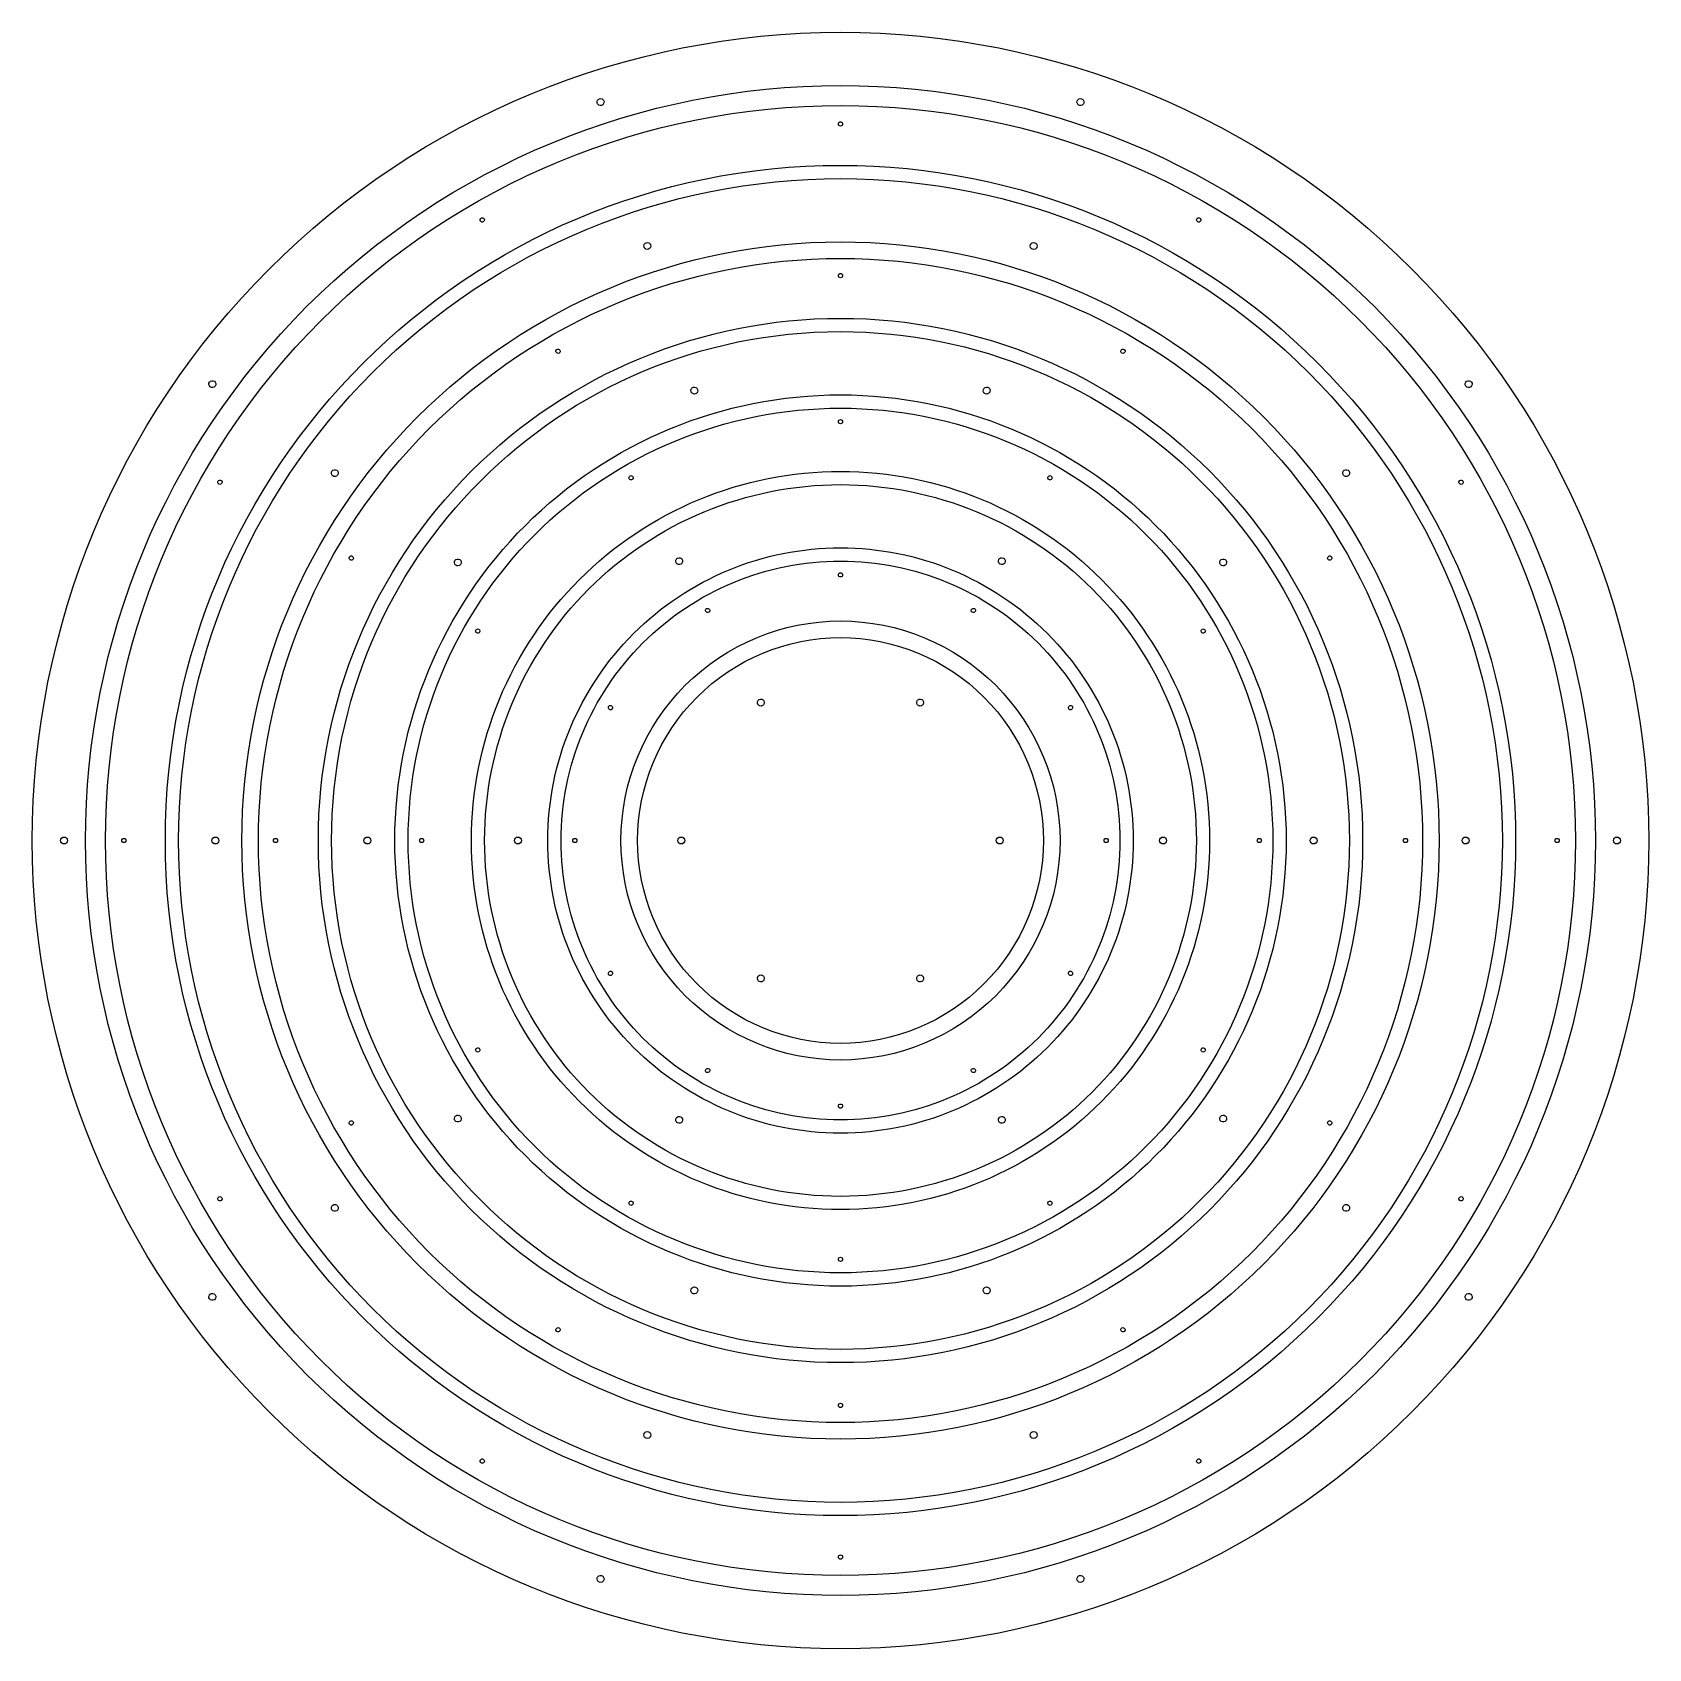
# Model space of a CAD drawing. Header units: millimetres. Extents: x -608 to 608, y 692 to 1908.
import ezdxf

# ---------------------------------------------------------------- set-up
doc = ezdxf.new("R2010")
doc.units = ezdxf.units.MM
for name, color, linetype in [('contour_ext', 7, 'CONTINUOUS'), ('drill-3.2', 7, 'CONTINUOUS'), ('drill-5.2', 7, 'CONTINUOUS')]:
    doc.layers.add(name, color=color, linetype=linetype)

msp = doc.modelspace()

# ---------------------------------------------------------------- linework, layer by layer
at = {"layer": 'contour_ext', "color": 7}
for p, q in [((152.5, 1300), (152.5, 1300)), ((165, 1300), (165, 1300)), ((210, 1300), (210, 1300)), ((220, 1300), (220, 1300)), ((267.5, 1300), (267.5, 1300)), ((277.5, 1300), (277.5, 1300)), ((325, 1300), (325, 1300)), ((335, 1300), (335, 1300)), ((382.5, 1300), (382.5, 1300)), ((392.5, 1300), (392.5, 1300)), ((437.5, 1300), (437.5, 1300)), ((450, 1300), (450, 1300)), ((497.5, 1300), (497.5, 1300)), ((507.5, 1300), (507.5, 1300)), ((552.5, 1300), (552.5, 1300)), ((567.5, 1300), (567.5, 1300)), ((607.5, 1300), (607.5, 1300))]:
    msp.add_line(p, q, dxfattribs=at)
for points in [[(-429.56737, 1729.56737), (-315.63902, 1843.495719), (-161.119018, 1907.5), (0, 1907.5)], [(0, 1907.5), (161.119018, 1907.5), (315.63902, 1843.495719), (429.56737, 1729.56737)], [(-401.283098, 1701.283098), (-294.856204, 1807.709993), (-150.510358, 1867.5), (0, 1867.5)], [(0, 1867.5), (150.510358, 1867.5), (294.856204, 1807.709993), (401.283098, 1701.283098)], [(-390.676497, 1690.676497), (-287.062648, 1794.290346), (-146.532111, 1852.5), (0, 1852.5)], [(0, 1852.5), (146.532111, 1852.5), (287.062648, 1794.290346), (390.676497, 1690.676497)], [(-507.5, 1300), (-507.5, 1580.284511), (-280.284511, 1807.5), (0, 1807.5)], [(0, 1807.5), (134.597369, 1807.5), (263.681979, 1754.031404), (358.856691, 1658.856691)], [(-351.785624, 1651.785624), (-258.486275, 1745.084972), (-131.945204, 1797.5), (0, 1797.5)], [(0, 1797.5), (131.945204, 1797.5), (258.486275, 1745.084972), (351.785624, 1651.785624)], [(-318.198052, 1618.198052), (-233.806681, 1702.589422), (-119.34742, 1750), (0, 1750)], [(0, 1750), (119.34742, 1750), (233.806681, 1702.589422), (318.198052, 1618.198052)], [(-309.359217, 1609.359217), (-227.312051, 1691.406382), (-116.032214, 1737.5), (0, 1737.5)], [(0, 1737.5), (116.032214, 1737.5), (227.312051, 1691.406382), (309.359217, 1609.359217)], [(-607.5, 1300), (-607.5, 1461.119018), (-543.495719, 1615.63902), (-429.56737, 1729.56737)], [(429.56737, 1729.56737), (543.495719, 1615.63902), (607.5, 1461.119018), (607.5, 1300)], [(-567.5, 1300), (-567.5, 1450.510358), (-507.709993, 1594.856204), (-401.283098, 1701.283098)], [(401.283098, 1701.283098), (507.709993, 1594.856204), (567.5, 1450.510358), (567.5, 1300)], [(-552.5, 1300), (-552.5, 1446.532111), (-494.290346, 1587.062648), (-390.676497, 1690.676497)], [(-277.539412, 1577.539412), (-203.931383, 1651.14744), (-104.097472, 1692.5), (0, 1692.5)], [(0, 1692.5), (104.097472, 1692.5), (203.931383, 1651.14744), (277.539412, 1577.539412)], [(390.676497, 1690.676497), (494.290346, 1587.062648), (552.5, 1446.532111), (552.5, 1300)], [(-382.5, 1300), (-382.5, 1511.248917), (-211.248917, 1682.5), (0, 1682.5)], [(0, 1682.5), (101.445307, 1682.5), (198.735679, 1642.201009), (270.468344, 1570.468344)], [(358.856691, 1658.856691), (454.031404, 1563.681979), (507.5, 1434.597369), (507.5, 1300)], [(-497.5, 1300), (-497.5, 1431.945204), (-445.084972, 1558.486275), (-351.785624, 1651.785624)], [(351.785624, 1651.785624), (445.084972, 1558.486275), (497.5, 1431.945204), (497.5, 1300)], [(-236.880772, 1536.880772), (-174.056085, 1599.705458), (-88.847524, 1635), (0, 1635)], [(0, 1635), (88.847524, 1635), (174.056085, 1599.705458), (236.880772, 1536.880772)], [(-450, 1300), (-450, 1419.34742), (-402.589422, 1533.806681), (-318.198052, 1618.198052)], [(-229.809704, 1529.809704), (-168.860381, 1590.759027), (-86.195359, 1625), (0, 1625)], [(0, 1625), (86.195359, 1625), (168.860381, 1590.759027), (229.809704, 1529.809704)], [(318.198052, 1618.198052), (402.589422, 1533.806681), (450, 1419.34742), (450, 1300)], [(-437.5, 1300), (-437.5, 1416.032214), (-391.406382, 1527.312051), (-309.359217, 1609.359217)], [(309.359217, 1609.359217), (391.406382, 1527.312051), (437.5, 1416.032214), (437.5, 1300)], [(-392.5, 1300), (-392.5, 1404.097472), (-351.14744, 1503.931383), (-277.539412, 1577.539412)], [(-196.222132, 1496.222132), (-144.180787, 1548.263477), (-73.597576, 1577.5), (0, 1577.5)], [(-189.151064, 1489.151064), (-138.985083, 1539.317045), (-70.945411, 1567.5), (0, 1567.5)], [(0, 1577.5), (73.597576, 1577.5), (144.180787, 1548.263477), (196.222132, 1496.222132)], [(0, 1567.5), (70.945411, 1567.5), (138.985083, 1539.317045), (189.151064, 1489.151064)], [(270.468344, 1570.468344), (342.201009, 1498.735679), (382.5, 1401.445307), (382.5, 1300)], [(277.539412, 1577.539412), (351.14744, 1503.931383), (392.5, 1404.097472), (392.5, 1300)], [(-335, 1300), (-335, 1388.847524), (-299.705458, 1474.056085), (-236.880772, 1536.880772)], [(236.880772, 1536.880772), (299.705458, 1474.056085), (335, 1388.847524), (335, 1300)], [(-325, 1300), (-325, 1386.195359), (-290.759027, 1468.860381), (-229.809704, 1529.809704)], [(-155.563492, 1455.563492), (-114.305489, 1496.821495), (-58.347628, 1520), (0, 1520)], [(0, 1520), (58.347628, 1520), (114.305489, 1496.821495), (155.563492, 1455.563492)], [(229.809704, 1529.809704), (290.759027, 1468.860381), (325, 1386.195359), (325, 1300)], [(-148.492424, 1448.492424), (-109.109785, 1487.875064), (-55.695463, 1510), (0, 1510)], [(0, 1510), (55.695463, 1510), (109.109785, 1487.875064), (148.492424, 1448.492424)], [(-277.5, 1300), (-277.5, 1373.597576), (-248.263477, 1444.180787), (-196.222132, 1496.222132)], [(196.222132, 1496.222132), (248.263477, 1444.180787), (277.5, 1373.597576), (277.5, 1300)], [(-267.5, 1300), (-267.5, 1370.945411), (-239.317045, 1438.985083), (-189.151064, 1489.151064)], [(189.151064, 1489.151064), (239.317045, 1438.985083), (267.5, 1370.945411), (267.5, 1300)], [(-116.672619, 1416.672619), (-85.729116, 1447.616121), (-43.760721, 1465), (0, 1465)], [(0, 1465), (43.760721, 1465), (85.729116, 1447.616121), (116.672619, 1416.672619)], [(-220, 1300), (-220, 1358.347628), (-196.821495, 1414.305489), (-155.563492, 1455.563492)], [(-210, 1300), (-210, 1355.695463), (-187.875064, 1409.109785), (-148.492424, 1448.492424)], [(-107.833784, 1407.833784), (-79.234486, 1436.433082), (-40.445515, 1452.5), (0, 1452.5)], [(0, 1452.5), (40.445515, 1452.5), (79.234486, 1436.433082), (107.833784, 1407.833784)], [(148.492424, 1448.492424), (187.875064, 1409.109785), (210, 1355.695463), (210, 1300)], [(155.563492, 1455.563492), (196.821495, 1414.305489), (220, 1358.347628), (220, 1300)], [(-165, 1300), (-165, 1343.760721), (-147.616121, 1385.729116), (-116.672619, 1416.672619)], [(116.672619, 1416.672619), (147.616121, 1385.729116), (165, 1343.760721), (165, 1300)], [(-152.5, 1300), (-152.5, 1340.445515), (-136.433082, 1379.234486), (-107.833784, 1407.833784)], [(107.833784, 1407.833784), (136.433082, 1379.234486), (152.5, 1340.445515), (152.5, 1300)], [(-429.56737, 870.43263), (-543.495719, 984.36098), (-607.5, 1138.880982), (-607.5, 1300)], [(-401.283098, 898.716902), (-507.709993, 1005.143796), (-567.5, 1149.489642), (-567.5, 1300)], [(-390.676497, 909.323503), (-494.290346, 1012.937352), (-552.5, 1153.467889), (-552.5, 1300)], [(0, 792.5), (-280.284511, 792.5), (-507.5, 1019.715489), (-507.5, 1300)], [(-351.785624, 948.214376), (-445.084972, 1041.513725), (-497.5, 1168.054796), (-497.5, 1300)], [(-318.198052, 981.801948), (-402.589422, 1066.193319), (-450, 1180.65258), (-450, 1300)], [(-309.359217, 990.640783), (-391.406382, 1072.687949), (-437.5, 1183.967786), (-437.5, 1300)], [(-277.539412, 1022.460588), (-351.14744, 1096.068617), (-392.5, 1195.902528), (-392.5, 1300)], [(0, 917.5), (-211.248917, 917.5), (-382.5, 1088.751083), (-382.5, 1300)], [(-236.880772, 1063.119228), (-299.705458, 1125.943915), (-335, 1211.152476), (-335, 1300)], [(-229.809704, 1070.190296), (-290.759027, 1131.139619), (-325, 1213.804641), (-325, 1300)], [(-196.222132, 1103.777868), (-248.263477, 1155.819213), (-277.5, 1226.402424), (-277.5, 1300)], [(-189.151064, 1110.848936), (-239.317045, 1161.014917), (-267.5, 1229.054589), (-267.5, 1300)], [(-155.563492, 1144.436508), (-196.821495, 1185.694511), (-220, 1241.652372), (-220, 1300)], [(-148.492424, 1151.507576), (-187.875064, 1190.890215), (-210, 1244.304537), (-210, 1300)], [(-116.672619, 1183.327381), (-147.616121, 1214.270884), (-165, 1256.239279), (-165, 1300)], [(-107.833784, 1192.166216), (-136.433082, 1220.765514), (-152.5, 1259.554485), (-152.5, 1300)], [(152.5, 1300), (152.5, 1259.554485), (136.433082, 1220.765514), (107.833784, 1192.166216)], [(165, 1300), (165, 1256.239279), (147.616121, 1214.270884), (116.672619, 1183.327381)], [(210, 1300), (210, 1244.304537), (187.875064, 1190.890215), (148.492424, 1151.507576)], [(220, 1300), (220, 1241.652372), (196.821495, 1185.694511), (155.563492, 1144.436508)], [(267.5, 1300), (267.5, 1229.054589), (239.317045, 1161.014917), (189.151064, 1110.848936)], [(277.5, 1300), (277.5, 1226.402424), (248.263477, 1155.819213), (196.222132, 1103.777868)], [(325, 1300), (325, 1213.804641), (290.759027, 1131.139619), (229.809704, 1070.190296)], [(335, 1300), (335, 1211.152476), (299.705458, 1125.943915), (236.880772, 1063.119228)], [(382.5, 1300), (382.5, 1198.554693), (342.201009, 1101.264321), (270.468344, 1029.531656)], [(392.5, 1300), (392.5, 1195.902528), (351.14744, 1096.068617), (277.539412, 1022.460588)], [(437.5, 1300), (437.5, 1183.967786), (391.406382, 1072.687949), (309.359217, 990.640783)], [(450, 1300), (450, 1180.65258), (402.589422, 1066.193319), (318.198052, 981.801948)], [(497.5, 1300), (497.5, 1168.054796), (445.084972, 1041.513725), (351.785624, 948.214376)], [(507.5, 1300), (507.5, 1165.402631), (454.031404, 1036.318021), (358.856691, 941.143309)], [(552.5, 1300), (552.5, 1153.467889), (494.290346, 1012.937352), (390.676497, 909.323503)], [(567.5, 1300), (567.5, 1149.489642), (507.709993, 1005.143796), (401.283098, 898.716902)], [(607.5, 1300), (607.5, 1138.880982), (543.495719, 984.36098), (429.56737, 870.43263)], [(0, 1147.5), (-40.445515, 1147.5), (-79.234486, 1163.566918), (-107.833784, 1192.166216)], [(107.833784, 1192.166216), (79.234486, 1163.566918), (40.445515, 1147.5), (0, 1147.5)], [(0, 1135), (-43.760721, 1135), (-85.729116, 1152.383879), (-116.672619, 1183.327381)], [(116.672619, 1183.327381), (85.729116, 1152.383879), (43.760721, 1135), (0, 1135)], [(0, 1080), (-58.347628, 1080), (-114.305489, 1103.178505), (-155.563492, 1144.436508)], [(0, 1090), (-55.695463, 1090), (-109.109785, 1112.124936), (-148.492424, 1151.507576)], [(148.492424, 1151.507576), (109.109785, 1112.124936), (55.695463, 1090), (0, 1090)], [(155.563492, 1144.436508), (114.305489, 1103.178505), (58.347628, 1080), (0, 1080)], [(0, 1032.5), (-70.945411, 1032.5), (-138.985083, 1060.682955), (-189.151064, 1110.848936)], [(189.151064, 1110.848936), (138.985083, 1060.682955), (70.945411, 1032.5), (0, 1032.5)], [(0, 1022.5), (-73.597576, 1022.5), (-144.180787, 1051.736523), (-196.222132, 1103.777868)], [(196.222132, 1103.777868), (144.180787, 1051.736523), (73.597576, 1022.5), (0, 1022.5)], [(0, 975), (-86.195359, 975), (-168.860381, 1009.240973), (-229.809704, 1070.190296)], [(229.809704, 1070.190296), (168.860381, 1009.240973), (86.195359, 975), (0, 975)], [(0, 965), (-88.847524, 965), (-174.056085, 1000.294542), (-236.880772, 1063.119228)], [(236.880772, 1063.119228), (174.056085, 1000.294542), (88.847524, 965), (0, 965)], [(0, 907.5), (-104.097472, 907.5), (-203.931383, 948.85256), (-277.539412, 1022.460588)], [(270.468344, 1029.531656), (198.735679, 957.798991), (101.445307, 917.5), (0, 917.5)], [(277.539412, 1022.460588), (203.931383, 948.85256), (104.097472, 907.5), (0, 907.5)], [(0, 862.5), (-116.032214, 862.5), (-227.312051, 908.593618), (-309.359217, 990.640783)], [(309.359217, 990.640783), (227.312051, 908.593618), (116.032214, 862.5), (0, 862.5)], [(0, 850), (-119.34742, 850), (-233.806681, 897.410578), (-318.198052, 981.801948)], [(318.198052, 981.801948), (233.806681, 897.410578), (119.34742, 850), (0, 850)], [(0, 802.5), (-131.945204, 802.5), (-258.486275, 854.915028), (-351.785624, 948.214376)], [(351.785624, 948.214376), (258.486275, 854.915028), (131.945204, 802.5), (0, 802.5)], [(358.856691, 941.143309), (263.681979, 845.968596), (134.597369, 792.5), (0, 792.5)], [(0, 747.5), (-146.532111, 747.5), (-287.062648, 805.709654), (-390.676497, 909.323503)], [(390.676497, 909.323503), (287.062648, 805.709654), (146.532111, 747.5), (0, 747.5)], [(0, 732.5), (-150.510358, 732.5), (-294.856204, 792.290007), (-401.283098, 898.716902)], [(401.283098, 898.716902), (294.856204, 792.290007), (150.510358, 732.5), (0, 732.5)], [(0, 692.5), (-161.119018, 692.5), (-315.63902, 756.504281), (-429.56737, 870.43263)], [(429.56737, 870.43263), (315.63902, 756.504281), (161.119018, 692.5), (0, 692.5)]]:
    msp.add_open_spline(points, degree=3, dxfattribs=at)
at = {"layer": 'drill-3.2', "color": 7}
for p, q in [((0, 1840.22695), (0, 1840.22695)), ((-270.113475, 1767.850263), (-270.113475, 1767.850263)), ((270.113475, 1767.850263), (270.113475, 1767.850263)), ((0, 1726.25796), (0, 1726.25796)), ((-213.12898, 1669.150222), (-213.12898, 1669.150222)), ((213.12898, 1669.150222), (213.12898, 1669.150222)), ((0, 1616.45803), (0, 1616.45803)), ((-467.850258, 1570.113482), (-467.850258, 1570.113482)), ((-158.229015, 1574.060693), (-158.229015, 1574.060693)), ((158.229015, 1574.060693), (158.229015, 1574.060693)), ((467.850258, 1570.113482), (467.850258, 1570.113482)), ((-369.150218, 1513.128987), (-369.150218, 1513.128987)), ((369.150218, 1513.128987), (369.150218, 1513.128987)), ((0, 1501.27505), (0, 1501.27505)), ((-100.63753, 1474.309315), (-100.63753, 1474.309315)), ((100.63753, 1474.309315), (100.63753, 1474.309315)), ((-274.060689, 1458.229022), (-274.060689, 1458.229022)), ((-274.060689, 1458.229022), (-274.060689, 1458.229022)), ((-274.060689, 1458.229022), (-274.060689, 1458.229022)), ((274.060689, 1458.229022), (274.060689, 1458.229022)), ((-174.309302, 1400.637532), (-174.309302, 1400.637532)), ((174.309302, 1400.637532), (174.309302, 1400.637532)), ((-540.22695, 1300), (-540.22695, 1300)), ((-426.25796, 1300), (-426.25796, 1300)), ((-316.45803, 1300), (-316.45803, 1300)), ((-316.45803, 1300), (-316.45803, 1300)), ((-201.27505, 1300), (-201.27505, 1300)), ((201.27499, 1300), (201.27499, 1300)), ((316.45803, 1300), (316.45803, 1300)), ((426.25796, 1300), (426.25796, 1300)), ((540.22695, 1300), (540.22695, 1300)), ((-174.309311, 1199.362482), (-174.309311, 1199.362482)), ((174.309311, 1199.362482), (174.309311, 1199.362482)), ((-274.060697, 1141.770992), (-274.060697, 1141.770992)), ((274.060697, 1141.770992), (274.060697, 1141.770992)), ((-100.637515, 1125.690711), (-100.637515, 1125.690711)), ((100.637515, 1125.690711), (100.637515, 1125.690711)), ((0, 1098.72495), (0, 1098.72495)), ((-369.150226, 1086.871027), (-369.150226, 1086.871027)), ((369.150226, 1086.871027), (369.150226, 1086.871027)), ((-467.850267, 1029.886532), (-467.850267, 1029.886532)), ((-158.229015, 1025.939307), (-158.229015, 1025.939307)), ((158.229015, 1025.939307), (158.229015, 1025.939307)), ((467.850267, 1029.886532), (467.850267, 1029.886532)), ((0, 983.54197), (0, 983.54197)), ((-213.12898, 930.849778), (-213.12898, 930.849778)), ((213.12898, 930.849778), (213.12898, 930.849778)), ((0, 873.74204), (0, 873.74204)), ((-270.113475, 832.149737), (-270.113475, 832.149737)), ((270.113475, 832.149737), (270.113475, 832.149737)), ((0, 759.77305), (0, 759.77305))]:
    msp.add_line(p, q, dxfattribs=at)
for points in [[(-1.6, 1838.62695), (-1.6, 1839.051296), (-1.431429, 1839.458263), (-1.131371, 1839.758321)], [(-1.131371, 1837.495579), (-1.431429, 1837.795637), (-1.6, 1838.202604), (-1.6, 1838.62695)], [(-1.131371, 1839.758321), (-0.831313, 1840.058379), (-0.424346, 1840.22695), (0, 1840.22695)], [(0, 1837.02695), (-0.424346, 1837.02695), (-0.831313, 1837.195521), (-1.131371, 1837.495579)], [(0, 1840.22695), (0.424346, 1840.22695), (0.831313, 1840.058379), (1.131371, 1839.758321)], [(1.131371, 1837.495579), (0.831313, 1837.195521), (0.424346, 1837.02695), (0, 1837.02695)], [(1.131371, 1839.758321), (1.431429, 1839.458263), (1.6, 1839.051296), (1.6, 1838.62695)], [(1.6, 1838.62695), (1.6, 1838.202604), (1.431429, 1837.795637), (1.131371, 1837.495579)], [(-270.699116, 1765.664622), (-270.911289, 1766.032117), (-270.968785, 1766.468845), (-270.858956, 1766.878732)], [(-270.858956, 1766.878732), (-270.749127, 1767.288619), (-270.48097, 1767.638089), (-270.113475, 1767.850263)], [(-269.727585, 1764.919141), (-270.137473, 1765.028969), (-270.486942, 1765.297127), (-270.699116, 1765.664622)], [(-270.113475, 1767.850263), (-269.74598, 1768.062436), (-269.309252, 1768.119932), (-268.899365, 1768.010103)], [(-268.513475, 1765.078981), (-268.88097, 1764.866808), (-269.317698, 1764.809312), (-269.727585, 1764.919141)], [(-268.899365, 1768.010103), (-268.489477, 1767.900274), (-268.140008, 1767.632117), (-267.927834, 1767.264622)], [(-267.767994, 1766.050511), (-267.877823, 1765.640624), (-268.14598, 1765.291154), (-268.513475, 1765.078981)], [(-267.927834, 1767.264622), (-267.715661, 1766.897127), (-267.658165, 1766.460399), (-267.767994, 1766.050511)], [(267.767994, 1766.050511), (267.658165, 1766.460399), (267.715661, 1766.897127), (267.927834, 1767.264622)], [(268.513475, 1765.078981), (268.14598, 1765.291154), (267.877823, 1765.640624), (267.767994, 1766.050511)], [(267.927834, 1767.264622), (268.140008, 1767.632117), (268.489477, 1767.900274), (268.899365, 1768.010103)], [(269.727585, 1764.919141), (269.317698, 1764.809312), (268.88097, 1764.866808), (268.513475, 1765.078981)], [(268.899365, 1768.010103), (269.309252, 1768.119932), (269.74598, 1768.062436), (270.113475, 1767.850263)], [(270.699116, 1765.664622), (270.486942, 1765.297127), (270.137473, 1765.028969), (269.727585, 1764.919141)], [(270.113475, 1767.850263), (270.48097, 1767.638089), (270.749127, 1767.288619), (270.858956, 1766.878732)], [(270.858956, 1766.878732), (270.968785, 1766.468845), (270.911289, 1766.032117), (270.699116, 1765.664622)], [(-1.6, 1724.65796), (-1.6, 1725.082306), (-1.431429, 1725.489273), (-1.131371, 1725.789331)], [(-1.131371, 1725.789331), (-0.831313, 1726.089389), (-0.424346, 1726.25796), (0, 1726.25796)], [(0, 1726.25796), (0.424346, 1726.25796), (0.831313, 1726.089389), (1.131371, 1725.789331)], [(1.131371, 1725.789331), (1.431429, 1725.489273), (1.6, 1725.082306), (1.6, 1724.65796)], [(-1.131371, 1723.526589), (-1.431429, 1723.826647), (-1.6, 1724.233614), (-1.6, 1724.65796)], [(0, 1723.05796), (-0.424346, 1723.05796), (-0.831313, 1723.226531), (-1.131371, 1723.526589)], [(1.131371, 1723.526589), (0.831313, 1723.226531), (0.424346, 1723.05796), (0, 1723.05796)], [(1.6, 1724.65796), (1.6, 1724.233614), (1.431429, 1723.826647), (1.131371, 1723.526589)], [(-213.714621, 1666.964581), (-213.926794, 1667.332076), (-213.98429, 1667.768805), (-213.874461, 1668.178692)], [(-213.874461, 1668.178692), (-213.764632, 1668.588579), (-213.496475, 1668.938049), (-213.12898, 1669.150222)], [(-212.74309, 1666.2191), (-213.152978, 1666.328929), (-213.502447, 1666.597087), (-213.714621, 1666.964581)], [(-213.12898, 1669.150222), (-212.761485, 1669.362395), (-212.324757, 1669.419892), (-211.91487, 1669.310063)], [(-211.52898, 1666.378941), (-211.896475, 1666.166767), (-212.333203, 1666.109271), (-212.74309, 1666.2191)], [(-211.91487, 1669.310063), (-211.504982, 1669.200234), (-211.155513, 1668.932076), (-210.943339, 1668.564581)], [(-210.783499, 1667.350471), (-210.893328, 1666.940584), (-211.161485, 1666.591114), (-211.52898, 1666.378941)], [(-210.943339, 1668.564581), (-210.731166, 1668.197087), (-210.67367, 1667.760358), (-210.783499, 1667.350471)], [(210.783499, 1667.350471), (210.67367, 1667.760358), (210.731166, 1668.197087), (210.943339, 1668.564581)], [(211.52898, 1666.378941), (211.161485, 1666.591114), (210.893328, 1666.940584), (210.783499, 1667.350471)], [(210.943339, 1668.564581), (211.155513, 1668.932076), (211.504982, 1669.200234), (211.91487, 1669.310063)], [(212.74309, 1666.2191), (212.333203, 1666.109271), (211.896475, 1666.166767), (211.52898, 1666.378941)], [(211.91487, 1669.310063), (212.324757, 1669.419892), (212.761485, 1669.362395), (213.12898, 1669.150222)], [(213.714621, 1666.964581), (213.502447, 1666.597087), (213.152978, 1666.328929), (212.74309, 1666.2191)], [(213.12898, 1669.150222), (213.496475, 1668.938049), (213.764632, 1668.588579), (213.874461, 1668.178692)], [(213.874461, 1668.178692), (213.98429, 1667.768805), (213.926794, 1667.332076), (213.714621, 1666.964581)], [(-1.6, 1614.85803), (-1.6, 1615.282376), (-1.431429, 1615.689343), (-1.131371, 1615.989401)], [(-1.131371, 1615.989401), (-0.831313, 1616.289459), (-0.424346, 1616.45803), (0, 1616.45803)], [(0, 1616.45803), (0.424346, 1616.45803), (0.831313, 1616.289459), (1.131371, 1615.989401)], [(1.131371, 1615.989401), (1.431429, 1615.689343), (1.6, 1615.282376), (1.6, 1614.85803)], [(-1.131371, 1613.726659), (-1.431429, 1614.026717), (-1.6, 1614.433684), (-1.6, 1614.85803)], [(0, 1613.25803), (-0.424346, 1613.25803), (-0.831313, 1613.426601), (-1.131371, 1613.726659)], [(1.131371, 1613.726659), (0.831313, 1613.426601), (0.424346, 1613.25803), (0, 1613.25803)], [(1.6, 1614.85803), (1.6, 1614.433684), (1.431429, 1614.026717), (1.131371, 1613.726659)], [(-468.010099, 1568.899372), (-468.119928, 1569.309259), (-468.062431, 1569.745988), (-467.850258, 1570.113482)], [(-467.264618, 1567.927842), (-467.632112, 1568.140015), (-467.90027, 1568.489485), (-468.010099, 1568.899372)], [(-467.850258, 1570.113482), (-467.638085, 1570.480977), (-467.288615, 1570.749135), (-466.878728, 1570.858964)], [(-466.050507, 1567.768001), (-466.460394, 1567.658172), (-466.897123, 1567.715669), (-467.264618, 1567.927842)], [(-466.878728, 1570.858964), (-466.468841, 1570.968793), (-466.032112, 1570.911296), (-465.664618, 1570.699123)], [(-465.078977, 1568.513482), (-465.29115, 1568.145988), (-465.64062, 1567.87783), (-466.050507, 1567.768001)], [(-465.664618, 1570.699123), (-465.297123, 1570.48695), (-465.028965, 1570.13748), (-464.919136, 1569.727593)], [(-464.919136, 1569.727593), (-464.809307, 1569.317706), (-464.866804, 1568.880977), (-465.078977, 1568.513482)], [(-158.814656, 1571.875053), (-159.026829, 1572.242547), (-159.084325, 1572.679276), (-158.974496, 1573.089163)], [(-158.974496, 1573.089163), (-158.864667, 1573.49905), (-158.59651, 1573.84852), (-158.229015, 1574.060693)], [(-157.843125, 1571.129571), (-158.253013, 1571.2394), (-158.602482, 1571.507558), (-158.814656, 1571.875053)], [(-158.229015, 1574.060693), (-157.86152, 1574.272866), (-157.424792, 1574.330363), (-157.014905, 1574.220534)], [(-156.629015, 1571.289412), (-156.99651, 1571.077239), (-157.433238, 1571.019742), (-157.843125, 1571.129571)], [(-157.014905, 1574.220534), (-156.605017, 1574.110705), (-156.255548, 1573.842547), (-156.043374, 1573.475053)], [(-155.883534, 1572.260942), (-155.993363, 1571.851055), (-156.26152, 1571.501585), (-156.629015, 1571.289412)], [(-156.043374, 1573.475053), (-155.831201, 1573.107558), (-155.773705, 1572.670829), (-155.883534, 1572.260942)], [(155.883534, 1572.260942), (155.773705, 1572.670829), (155.831201, 1573.107558), (156.043374, 1573.475053)], [(156.629015, 1571.289412), (156.26152, 1571.501585), (155.993363, 1571.851055), (155.883534, 1572.260942)], [(156.043374, 1573.475053), (156.255548, 1573.842547), (156.605017, 1574.110705), (157.014905, 1574.220534)], [(157.843125, 1571.129571), (157.433238, 1571.019742), (156.99651, 1571.077239), (156.629015, 1571.289412)], [(157.014905, 1574.220534), (157.424792, 1574.330363), (157.86152, 1574.272866), (158.229015, 1574.060693)], [(158.814656, 1571.875053), (158.602482, 1571.507558), (158.253013, 1571.2394), (157.843125, 1571.129571)], [(158.229015, 1574.060693), (158.59651, 1573.84852), (158.864667, 1573.49905), (158.974496, 1573.089163)], [(158.974496, 1573.089163), (159.084325, 1572.679276), (159.026829, 1572.242547), (158.814656, 1571.875053)], [(465.078977, 1568.513482), (464.866804, 1568.880977), (464.809307, 1569.317706), (464.919136, 1569.727593)], [(464.919136, 1569.727593), (465.028965, 1570.13748), (465.297123, 1570.48695), (465.664618, 1570.699123)], [(466.050507, 1567.768001), (465.64062, 1567.87783), (465.29115, 1568.145988), (465.078977, 1568.513482)], [(465.664618, 1570.699123), (466.032112, 1570.911296), (466.468841, 1570.968793), (466.878728, 1570.858964)], [(467.264618, 1567.927842), (466.897123, 1567.715669), (466.460394, 1567.658172), (466.050507, 1567.768001)], [(466.878728, 1570.858964), (467.288615, 1570.749135), (467.638085, 1570.480977), (467.850258, 1570.113482)], [(468.010099, 1568.899372), (467.90027, 1568.489485), (467.632112, 1568.140015), (467.264618, 1567.927842)], [(467.850258, 1570.113482), (468.062431, 1569.745988), (468.119928, 1569.309259), (468.010099, 1568.899372)], [(-369.310058, 1511.914877), (-369.419887, 1512.324764), (-369.362391, 1512.761493), (-369.150218, 1513.128987)], [(-368.564577, 1510.943347), (-368.932072, 1511.15552), (-369.200229, 1511.50499), (-369.310058, 1511.914877)], [(-369.150218, 1513.128987), (-368.938044, 1513.496482), (-368.588575, 1513.76464), (-368.178687, 1513.874469)], [(-367.350467, 1510.783506), (-367.760354, 1510.673677), (-368.197082, 1510.731174), (-368.564577, 1510.943347)], [(-368.178687, 1513.874469), (-367.7688, 1513.984298), (-367.332072, 1513.926801), (-366.964577, 1513.714628)], [(-366.378936, 1511.528987), (-366.59111, 1511.161493), (-366.940579, 1510.893335), (-367.350467, 1510.783506)], [(-366.964577, 1513.714628), (-366.597082, 1513.502455), (-366.328925, 1513.152985), (-366.219096, 1512.743098)], [(-366.219096, 1512.743098), (-366.109267, 1512.333211), (-366.166763, 1511.896482), (-366.378936, 1511.528987)], [(366.378936, 1511.528987), (366.166763, 1511.896482), (366.109267, 1512.333211), (366.219096, 1512.743098)], [(366.219096, 1512.743098), (366.328925, 1513.152985), (366.597082, 1513.502455), (366.964577, 1513.714628)], [(367.350467, 1510.783506), (366.940579, 1510.893335), (366.59111, 1511.161493), (366.378936, 1511.528987)], [(366.964577, 1513.714628), (367.332072, 1513.926801), (367.7688, 1513.984298), (368.178687, 1513.874469)], [(368.564577, 1510.943347), (368.197082, 1510.731174), (367.760354, 1510.673677), (367.350467, 1510.783506)], [(368.178687, 1513.874469), (368.588575, 1513.76464), (368.938044, 1513.496482), (369.150218, 1513.128987)], [(369.310058, 1511.914877), (369.200229, 1511.50499), (368.932072, 1511.15552), (368.564577, 1510.943347)], [(369.150218, 1513.128987), (369.362391, 1512.761493), (369.419887, 1512.324764), (369.310058, 1511.914877)], [(-1.6, 1499.67505), (-1.6, 1500.558706), (-0.883656, 1501.27505), (0, 1501.27505)], [(-1.131371, 1498.543679), (-1.431429, 1498.843737), (-1.6, 1499.250704), (-1.6, 1499.67505)], [(0, 1498.07505), (-0.424346, 1498.07505), (-0.831313, 1498.243621), (-1.131371, 1498.543679)], [(0, 1501.27505), (0.424346, 1501.27505), (0.831313, 1501.106479), (1.131371, 1500.806421)], [(1.131371, 1498.543679), (0.831313, 1498.243621), (0.424346, 1498.07505), (0, 1498.07505)], [(1.131371, 1500.806421), (1.431429, 1500.506363), (1.6, 1500.099396), (1.6, 1499.67505)], [(1.6, 1499.67505), (1.6, 1499.250704), (1.431429, 1498.843737), (1.131371, 1498.543679)], [(-101.223171, 1472.123674), (-101.664998, 1472.888943), (-101.402798, 1473.867487), (-100.63753, 1474.309315)], [(-100.25164, 1471.378193), (-100.661528, 1471.488022), (-101.010997, 1471.75618), (-101.223171, 1472.123674)], [(-100.63753, 1474.309315), (-99.872262, 1474.751143), (-98.893717, 1474.488943), (-98.451889, 1473.723674)], [(-99.03753, 1471.538034), (-99.405025, 1471.325861), (-99.841753, 1471.268364), (-100.25164, 1471.378193)], [(-98.292049, 1472.509564), (-98.401878, 1472.099677), (-98.670035, 1471.750207), (-99.03753, 1471.538034)], [(-98.451889, 1473.723674), (-98.239716, 1473.35618), (-98.18222, 1472.919451), (-98.292049, 1472.509564)], [(98.292049, 1472.509564), (98.18222, 1472.919451), (98.239716, 1473.35618), (98.451889, 1473.723674)], [(99.03753, 1471.538034), (98.670035, 1471.750207), (98.401878, 1472.099677), (98.292049, 1472.509564)], [(98.451889, 1473.723674), (98.893717, 1474.488943), (99.872262, 1474.751143), (100.63753, 1474.309315)], [(100.25164, 1471.378193), (99.841753, 1471.268364), (99.405025, 1471.325861), (99.03753, 1471.538034)], [(101.223171, 1472.123674), (101.010997, 1471.75618), (100.661528, 1471.488022), (100.25164, 1471.378193)], [(100.63753, 1474.309315), (101.402798, 1473.867487), (101.664998, 1472.888943), (101.223171, 1472.123674)], [(-274.22053, 1457.014912), (-274.330359, 1457.424799), (-274.272862, 1457.861528), (-274.060689, 1458.229022)], [(-274.22053, 1457.014912), (-274.330359, 1457.424799), (-274.272862, 1457.861528), (-274.060689, 1458.229022)], [(-274.22053, 1457.014912), (-274.330359, 1457.424799), (-274.272862, 1457.861528), (-274.060689, 1458.229022)], [(-274.060689, 1458.229022), (-273.848516, 1458.596517), (-273.499046, 1458.864675), (-273.089159, 1458.974504)], [(-274.060689, 1458.229022), (-273.848516, 1458.596517), (-273.499046, 1458.864675), (-273.089159, 1458.974504)], [(-274.060689, 1458.229022), (-273.848516, 1458.596517), (-273.499046, 1458.864675), (-273.089159, 1458.974504)], [(-273.089159, 1458.974504), (-272.679272, 1459.084333), (-272.242543, 1459.026836), (-271.875048, 1458.814663)], [(-273.089159, 1458.974504), (-272.679272, 1459.084333), (-272.242543, 1459.026836), (-271.875048, 1458.814663)], [(-273.089159, 1458.974504), (-272.679272, 1459.084333), (-272.242543, 1459.026836), (-271.875048, 1458.814663)], [(-271.875048, 1458.814663), (-271.507554, 1458.60249), (-271.239396, 1458.25302), (-271.129567, 1457.843133)], [(-271.875048, 1458.814663), (-271.507554, 1458.60249), (-271.239396, 1458.25302), (-271.129567, 1457.843133)], [(-271.875048, 1458.814663), (-271.507554, 1458.60249), (-271.239396, 1458.25302), (-271.129567, 1457.843133)], [(271.129567, 1457.843133), (271.239396, 1458.25302), (271.507554, 1458.60249), (271.875048, 1458.814663)], [(271.875048, 1458.814663), (272.242543, 1459.026836), (272.679272, 1459.084333), (273.089159, 1458.974504)], [(273.089159, 1458.974504), (273.499046, 1458.864675), (273.848516, 1458.596517), (274.060689, 1458.229022)], [(274.060689, 1458.229022), (274.272862, 1457.861528), (274.330359, 1457.424799), (274.22053, 1457.014912)], [(-273.475048, 1456.043382), (-273.842543, 1456.255555), (-274.110701, 1456.605025), (-274.22053, 1457.014912)], [(-273.475048, 1456.043382), (-273.842543, 1456.255555), (-274.110701, 1456.605025), (-274.22053, 1457.014912)], [(-273.475048, 1456.043382), (-273.842543, 1456.255555), (-274.110701, 1456.605025), (-274.22053, 1457.014912)], [(-272.260938, 1455.883541), (-272.670825, 1455.773712), (-273.107554, 1455.831209), (-273.475048, 1456.043382)], [(-272.260938, 1455.883541), (-272.670825, 1455.773712), (-273.107554, 1455.831209), (-273.475048, 1456.043382)], [(-272.260938, 1455.883541), (-272.670825, 1455.773712), (-273.107554, 1455.831209), (-273.475048, 1456.043382)], [(-271.289408, 1456.629022), (-271.501581, 1456.261528), (-271.851051, 1455.99337), (-272.260938, 1455.883541)], [(-271.289408, 1456.629022), (-271.501581, 1456.261528), (-271.851051, 1455.99337), (-272.260938, 1455.883541)], [(-271.289408, 1456.629022), (-271.501581, 1456.261528), (-271.851051, 1455.99337), (-272.260938, 1455.883541)], [(-271.129567, 1457.843133), (-271.019738, 1457.433246), (-271.077234, 1456.996517), (-271.289408, 1456.629022)], [(-271.129567, 1457.843133), (-271.019738, 1457.433246), (-271.077234, 1456.996517), (-271.289408, 1456.629022)], [(-271.129567, 1457.843133), (-271.019738, 1457.433246), (-271.077234, 1456.996517), (-271.289408, 1456.629022)], [(271.289408, 1456.629022), (271.077234, 1456.996517), (271.019738, 1457.433246), (271.129567, 1457.843133)], [(272.260938, 1455.883541), (271.851051, 1455.99337), (271.501581, 1456.261528), (271.289408, 1456.629022)], [(273.475048, 1456.043382), (273.107554, 1455.831209), (272.670825, 1455.773712), (272.260938, 1455.883541)], [(274.22053, 1457.014912), (274.110701, 1456.605025), (273.842543, 1456.255555), (273.475048, 1456.043382)], [(-174.469143, 1399.423422), (-174.578972, 1399.833309), (-174.521475, 1400.270038), (-174.309302, 1400.637532)], [(-173.723662, 1398.451892), (-174.091156, 1398.664065), (-174.359314, 1399.013535), (-174.469143, 1399.423422)], [(-174.309302, 1400.637532), (-174.097129, 1401.005027), (-173.747659, 1401.273185), (-173.337772, 1401.383014)], [(-172.509551, 1398.292051), (-172.919438, 1398.182222), (-173.356167, 1398.239719), (-173.723662, 1398.451892)], [(-173.337772, 1401.383014), (-172.927885, 1401.492843), (-172.491156, 1401.435346), (-172.123662, 1401.223173)], [(-171.538021, 1399.037532), (-171.750194, 1398.670038), (-172.099664, 1398.40188), (-172.509551, 1398.292051)], [(-172.123662, 1401.223173), (-171.756167, 1401.011), (-171.488009, 1400.66153), (-171.37818, 1400.251643)], [(-171.37818, 1400.251643), (-171.268351, 1399.841756), (-171.325848, 1399.405027), (-171.538021, 1399.037532)], [(171.538021, 1399.037532), (171.325848, 1399.405027), (171.268351, 1399.841756), (171.37818, 1400.251643)], [(171.37818, 1400.251643), (171.488009, 1400.66153), (171.756167, 1401.011), (172.123662, 1401.223173)], [(172.509551, 1398.292051), (172.099664, 1398.40188), (171.750194, 1398.670038), (171.538021, 1399.037532)], [(172.123662, 1401.223173), (172.491156, 1401.435346), (172.927885, 1401.492843), (173.337772, 1401.383014)], [(173.723662, 1398.451892), (173.356167, 1398.239719), (172.919438, 1398.182222), (172.509551, 1398.292051)], [(173.337772, 1401.383014), (173.747659, 1401.273185), (174.097129, 1401.005027), (174.309302, 1400.637532)], [(174.469143, 1399.423422), (174.359314, 1399.013535), (174.091156, 1398.664065), (173.723662, 1398.451892)], [(174.309302, 1400.637532), (174.521475, 1400.270038), (174.578972, 1399.833309), (174.469143, 1399.423422)], [(-540.22695, 1300), (-540.22695, 1300.424346), (-540.058379, 1300.831313), (-539.758321, 1301.131371)], [(-539.758321, 1301.131371), (-539.458263, 1301.431429), (-539.051296, 1301.6), (-538.62695, 1301.6)], [(-538.62695, 1301.6), (-538.202604, 1301.6), (-537.795637, 1301.431429), (-537.495579, 1301.131371)], [(-537.495579, 1301.131371), (-537.195521, 1300.831313), (-537.02695, 1300.424346), (-537.02695, 1300)], [(-426.25796, 1300), (-426.25796, 1300.424346), (-426.089389, 1300.831313), (-425.789331, 1301.131371)], [(-425.789331, 1301.131371), (-425.489273, 1301.431429), (-425.082306, 1301.6), (-424.65796, 1301.6)], [(-424.65796, 1301.6), (-424.233614, 1301.6), (-423.826647, 1301.431429), (-423.526589, 1301.131371)], [(-423.526589, 1301.131371), (-423.226531, 1300.831313), (-423.05796, 1300.424346), (-423.05796, 1300)], [(-316.45803, 1300), (-316.45803, 1300.424346), (-316.289459, 1300.831313), (-315.989401, 1301.131371)], [(-316.45803, 1300), (-316.45803, 1300.424346), (-316.289459, 1300.831313), (-315.989401, 1301.131371)], [(-315.989401, 1301.131371), (-315.689343, 1301.431429), (-315.282376, 1301.6), (-314.85803, 1301.6)], [(-315.989401, 1301.131371), (-315.689343, 1301.431429), (-315.282376, 1301.6), (-314.85803, 1301.6)], [(-314.85803, 1301.6), (-314.433684, 1301.6), (-314.026717, 1301.431429), (-313.726659, 1301.131371)], [(-314.85803, 1301.6), (-314.433684, 1301.6), (-314.026717, 1301.431429), (-313.726659, 1301.131371)], [(-313.726659, 1301.131371), (-313.426601, 1300.831313), (-313.25803, 1300.424346), (-313.25803, 1300)], [(-313.726659, 1301.131371), (-313.426601, 1300.831313), (-313.25803, 1300.424346), (-313.25803, 1300)], [(-201.27505, 1300), (-201.27505, 1300.424346), (-201.106479, 1300.831313), (-200.806421, 1301.131371)], [(-200.806421, 1301.131371), (-200.506363, 1301.431429), (-200.099396, 1301.6), (-199.67505, 1301.6)], [(-199.67505, 1301.6), (-199.250704, 1301.6), (-198.843737, 1301.431429), (-198.543679, 1301.131371)], [(-198.543679, 1301.131371), (-198.243621, 1300.831313), (-198.07505, 1300.424346), (-198.07505, 1300)], [(198.07499, 1300), (198.07499, 1300.883656), (198.791334, 1301.6), (199.67499, 1301.6)], [(199.67499, 1301.6), (200.099336, 1301.6), (200.506303, 1301.431429), (200.806361, 1301.131371)], [(200.806361, 1301.131371), (201.106419, 1300.831313), (201.27499, 1300.424346), (201.27499, 1300)], [(313.25803, 1300), (313.25803, 1300.424346), (313.426601, 1300.831313), (313.726659, 1301.131371)], [(313.726659, 1301.131371), (314.026717, 1301.431429), (314.433684, 1301.6), (314.85803, 1301.6)], [(314.85803, 1301.6), (315.282376, 1301.6), (315.689343, 1301.431429), (315.989401, 1301.131371)], [(315.989401, 1301.131371), (316.289459, 1300.831313), (316.45803, 1300.424346), (316.45803, 1300)], [(423.05796, 1300), (423.05796, 1300.424346), (423.226531, 1300.831313), (423.526589, 1301.131371)], [(423.526589, 1301.131371), (423.826647, 1301.431429), (424.233614, 1301.6), (424.65796, 1301.6)], [(424.65796, 1301.6), (425.082306, 1301.6), (425.489273, 1301.431429), (425.789331, 1301.131371)], [(425.789331, 1301.131371), (426.089389, 1300.831313), (426.25796, 1300.424346), (426.25796, 1300)], [(537.02695, 1300), (537.02695, 1300.424346), (537.195521, 1300.831313), (537.495579, 1301.131371)], [(537.495579, 1301.131371), (537.795637, 1301.431429), (538.202604, 1301.6), (538.62695, 1301.6)], [(538.62695, 1301.6), (539.051296, 1301.6), (539.458263, 1301.431429), (539.758321, 1301.131371)], [(539.758321, 1301.131371), (540.058379, 1300.831313), (540.22695, 1300.424346), (540.22695, 1300)], [(-539.758321, 1298.868629), (-540.058379, 1299.168687), (-540.22695, 1299.575654), (-540.22695, 1300)], [(-538.62695, 1298.4), (-539.051296, 1298.4), (-539.458263, 1298.568571), (-539.758321, 1298.868629)], [(-537.495579, 1298.868629), (-537.795637, 1298.568571), (-538.202604, 1298.4), (-538.62695, 1298.4)], [(-537.02695, 1300), (-537.02695, 1299.575654), (-537.195521, 1299.168687), (-537.495579, 1298.868629)], [(-425.789331, 1298.868629), (-426.089389, 1299.168687), (-426.25796, 1299.575654), (-426.25796, 1300)], [(-424.65796, 1298.4), (-425.082306, 1298.4), (-425.489273, 1298.568571), (-425.789331, 1298.868629)], [(-423.526589, 1298.868629), (-423.826647, 1298.568571), (-424.233614, 1298.4), (-424.65796, 1298.4)], [(-423.05796, 1300), (-423.05796, 1299.575654), (-423.226531, 1299.168687), (-423.526589, 1298.868629)], [(-315.989401, 1298.868629), (-316.289459, 1299.168687), (-316.45803, 1299.575654), (-316.45803, 1300)], [(-315.989401, 1298.868629), (-316.289459, 1299.168687), (-316.45803, 1299.575654), (-316.45803, 1300)], [(-314.85803, 1298.4), (-315.282376, 1298.4), (-315.689343, 1298.568571), (-315.989401, 1298.868629)], [(-314.85803, 1298.4), (-315.282376, 1298.4), (-315.689343, 1298.568571), (-315.989401, 1298.868629)], [(-313.726659, 1298.868629), (-314.026717, 1298.568571), (-314.433684, 1298.4), (-314.85803, 1298.4)], [(-313.726659, 1298.868629), (-314.026717, 1298.568571), (-314.433684, 1298.4), (-314.85803, 1298.4)], [(-313.25803, 1300), (-313.25803, 1299.575654), (-313.426601, 1299.168687), (-313.726659, 1298.868629)], [(-313.25803, 1300), (-313.25803, 1299.575654), (-313.426601, 1299.168687), (-313.726659, 1298.868629)], [(-199.67505, 1298.4), (-200.558706, 1298.4), (-201.27505, 1299.116344), (-201.27505, 1300)], [(-198.543679, 1298.868629), (-198.843737, 1298.568571), (-199.250704, 1298.4), (-199.67505, 1298.4)], [(-198.07505, 1300), (-198.07505, 1299.575654), (-198.243621, 1299.168687), (-198.543679, 1298.868629)], [(199.67499, 1298.4), (198.791334, 1298.4), (198.07499, 1299.116344), (198.07499, 1300)], [(200.806361, 1298.868629), (200.506303, 1298.568571), (200.099336, 1298.4), (199.67499, 1298.4)], [(201.27499, 1300), (201.27499, 1299.575654), (201.106419, 1299.168687), (200.806361, 1298.868629)], [(313.726659, 1298.868629), (313.426601, 1299.168687), (313.25803, 1299.575654), (313.25803, 1300)], [(314.85803, 1298.4), (314.433684, 1298.4), (314.026717, 1298.568571), (313.726659, 1298.868629)], [(315.989401, 1298.868629), (315.689343, 1298.568571), (315.282376, 1298.4), (314.85803, 1298.4)], [(316.45803, 1300), (316.45803, 1299.575654), (316.289459, 1299.168687), (315.989401, 1298.868629)], [(423.526589, 1298.868629), (423.226531, 1299.168687), (423.05796, 1299.575654), (423.05796, 1300)], [(424.65796, 1298.4), (424.233614, 1298.4), (423.826647, 1298.568571), (423.526589, 1298.868629)], [(425.789331, 1298.868629), (425.489273, 1298.568571), (425.082306, 1298.4), (424.65796, 1298.4)], [(426.25796, 1300), (426.25796, 1299.575654), (426.089389, 1299.168687), (425.789331, 1298.868629)], [(537.495579, 1298.868629), (537.195521, 1299.168687), (537.02695, 1299.575654), (537.02695, 1300)], [(538.62695, 1298.4), (538.202604, 1298.4), (537.795637, 1298.568571), (537.495579, 1298.868629)], [(539.758321, 1298.868629), (539.458263, 1298.568571), (539.051296, 1298.4), (538.62695, 1298.4)], [(540.22695, 1300), (540.22695, 1299.575654), (540.058379, 1299.168687), (539.758321, 1298.868629)], [(-174.309311, 1199.362482), (-174.521484, 1199.729977), (-174.57898, 1200.166706), (-174.469151, 1200.576593)], [(-174.469151, 1200.576593), (-174.359323, 1200.98648), (-174.091165, 1201.33595), (-173.72367, 1201.548123)], [(-173.337781, 1198.617001), (-173.747668, 1198.72683), (-174.097138, 1198.994988), (-174.309311, 1199.362482)], [(-173.72367, 1201.548123), (-173.356175, 1201.760296), (-172.919447, 1201.817793), (-172.50956, 1201.707964)], [(-172.12367, 1198.776842), (-172.491165, 1198.564669), (-172.927893, 1198.507172), (-173.337781, 1198.617001)], [(-172.50956, 1201.707964), (-172.099672, 1201.598135), (-171.750203, 1201.329977), (-171.538029, 1200.962482)], [(-171.378189, 1199.748372), (-171.488018, 1199.338485), (-171.756175, 1198.989015), (-172.12367, 1198.776842)], [(-171.538029, 1200.962482), (-171.325856, 1200.594988), (-171.26836, 1200.158259), (-171.378189, 1199.748372)], [(171.378189, 1199.748372), (171.26836, 1200.158259), (171.325856, 1200.594988), (171.538029, 1200.962482)], [(172.12367, 1198.776842), (171.756175, 1198.989015), (171.488018, 1199.338485), (171.378189, 1199.748372)], [(171.538029, 1200.962482), (171.750203, 1201.329977), (172.099672, 1201.598135), (172.50956, 1201.707964)], [(173.337781, 1198.617001), (172.927893, 1198.507172), (172.491165, 1198.564669), (172.12367, 1198.776842)], [(172.50956, 1201.707964), (172.919447, 1201.817793), (173.356175, 1201.760296), (173.72367, 1201.548123)], [(174.309311, 1199.362482), (174.097138, 1198.994988), (173.747668, 1198.72683), (173.337781, 1198.617001)], [(173.72367, 1201.548123), (174.091165, 1201.33595), (174.359323, 1200.98648), (174.469151, 1200.576593)], [(174.469151, 1200.576593), (174.57898, 1200.166706), (174.521484, 1199.729977), (174.309311, 1199.362482)], [(-274.060697, 1141.770992), (-274.272871, 1142.138487), (-274.330367, 1142.575216), (-274.220538, 1142.985103)], [(-274.220538, 1142.985103), (-274.110709, 1143.39499), (-273.842552, 1143.74446), (-273.475057, 1143.956633)], [(-273.475057, 1143.956633), (-273.107562, 1144.168806), (-272.670834, 1144.226303), (-272.260946, 1144.116474)], [(-272.260946, 1144.116474), (-271.851059, 1144.006645), (-271.501589, 1143.738487), (-271.289416, 1143.370992)], [(-271.129575, 1142.156882), (-271.239404, 1141.746995), (-271.507562, 1141.397525), (-271.875057, 1141.185352)], [(-271.289416, 1143.370992), (-271.077243, 1143.003498), (-271.019747, 1142.566769), (-271.129575, 1142.156882)], [(271.129575, 1142.156882), (271.019747, 1142.566769), (271.077243, 1143.003498), (271.289416, 1143.370992)], [(271.875057, 1141.185352), (271.507562, 1141.397525), (271.239404, 1141.746995), (271.129575, 1142.156882)], [(271.289416, 1143.370992), (271.501589, 1143.738487), (271.851059, 1144.006645), (272.260946, 1144.116474)], [(272.260946, 1144.116474), (272.670834, 1144.226303), (273.107562, 1144.168806), (273.475057, 1143.956633)], [(273.475057, 1143.956633), (273.842552, 1143.74446), (274.110709, 1143.39499), (274.220538, 1142.985103)], [(274.220538, 1142.985103), (274.330367, 1142.575216), (274.272871, 1142.138487), (274.060697, 1141.770992)], [(-273.089167, 1141.025511), (-273.499054, 1141.13534), (-273.848524, 1141.403498), (-274.060697, 1141.770992)], [(-271.875057, 1141.185352), (-272.242552, 1140.973179), (-272.67928, 1140.915682), (-273.089167, 1141.025511)], [(273.089167, 1141.025511), (272.67928, 1140.915682), (272.242552, 1140.973179), (271.875057, 1141.185352)], [(274.060697, 1141.770992), (273.848524, 1141.403498), (273.499054, 1141.13534), (273.089167, 1141.025511)], [(-101.382996, 1126.662241), (-101.492825, 1127.072128), (-101.435329, 1127.508857), (-101.223156, 1127.876352)], [(-100.637515, 1125.690711), (-101.00501, 1125.902884), (-101.273167, 1126.252354), (-101.382996, 1126.662241)], [(-101.223156, 1127.876352), (-101.010982, 1128.243846), (-100.661513, 1128.512004), (-100.251625, 1128.621833)], [(-99.423405, 1125.53087), (-99.833292, 1125.421041), (-100.27002, 1125.478538), (-100.637515, 1125.690711)], [(-100.251625, 1128.621833), (-99.841738, 1128.731662), (-99.40501, 1128.674165), (-99.037515, 1128.461992)], [(-98.451874, 1126.276352), (-98.664048, 1125.908857), (-99.013517, 1125.640699), (-99.423405, 1125.53087)], [(-99.037515, 1128.461992), (-98.67002, 1128.249819), (-98.401863, 1127.900349), (-98.292034, 1127.490462)], [(-98.292034, 1127.490462), (-98.182205, 1127.080575), (-98.239701, 1126.643846), (-98.451874, 1126.276352)], [(98.451874, 1126.276352), (98.239701, 1126.643846), (98.182205, 1127.080575), (98.292034, 1127.490462)], [(98.292034, 1127.490462), (98.401863, 1127.900349), (98.67002, 1128.249819), (99.037515, 1128.461992)], [(99.423405, 1125.53087), (99.013517, 1125.640699), (98.664048, 1125.908857), (98.451874, 1126.276352)], [(99.037515, 1128.461992), (99.40501, 1128.674165), (99.841738, 1128.731662), (100.251625, 1128.621833)], [(100.637515, 1125.690711), (100.27002, 1125.478538), (99.833292, 1125.421041), (99.423405, 1125.53087)], [(100.251625, 1128.621833), (100.661513, 1128.512004), (101.010982, 1128.243846), (101.223156, 1127.876352)], [(101.382996, 1126.662241), (101.273167, 1126.252354), (101.00501, 1125.902884), (100.637515, 1125.690711)], [(101.223156, 1127.876352), (101.435329, 1127.508857), (101.492825, 1127.072128), (101.382996, 1126.662241)], [(-1.6, 1100.32495), (-1.6, 1100.749296), (-1.431429, 1101.156263), (-1.131371, 1101.456321)], [(-1.131371, 1099.193579), (-1.431429, 1099.493637), (-1.6, 1099.900604), (-1.6, 1100.32495)], [(-1.131371, 1101.456321), (-0.831313, 1101.756379), (-0.424346, 1101.92495), (0, 1101.92495)], [(0, 1098.72495), (-0.424346, 1098.72495), (-0.831313, 1098.893521), (-1.131371, 1099.193579)], [(0, 1101.92495), (0.424346, 1101.92495), (0.831313, 1101.756379), (1.131371, 1101.456321)], [(1.6, 1100.32495), (1.6, 1099.441294), (0.883656, 1098.72495), (0, 1098.72495)], [(1.131371, 1101.456321), (1.431429, 1101.156263), (1.6, 1100.749296), (1.6, 1100.32495)], [(-369.150226, 1086.871027), (-369.362399, 1087.238522), (-369.419896, 1087.675251), (-369.310067, 1088.085138)], [(-369.310067, 1088.085138), (-369.200238, 1088.495025), (-368.93208, 1088.844495), (-368.564586, 1089.056668)], [(-368.178696, 1086.125546), (-368.588583, 1086.235375), (-368.938053, 1086.503533), (-369.150226, 1086.871027)], [(-368.564586, 1089.056668), (-368.197091, 1089.268841), (-367.760362, 1089.326338), (-367.350475, 1089.216509)], [(-366.964586, 1086.285387), (-367.33208, 1086.073214), (-367.768809, 1086.015717), (-368.178696, 1086.125546)], [(-367.350475, 1089.216509), (-366.940588, 1089.10668), (-366.591118, 1088.838522), (-366.378945, 1088.471027)], [(-366.219104, 1087.256917), (-366.328933, 1086.84703), (-366.597091, 1086.49756), (-366.964586, 1086.285387)], [(-366.378945, 1088.471027), (-366.166772, 1088.103533), (-366.109275, 1087.666804), (-366.219104, 1087.256917)], [(366.219104, 1087.256917), (366.109275, 1087.666804), (366.166772, 1088.103533), (366.378945, 1088.471027)], [(366.964586, 1086.285387), (366.597091, 1086.49756), (366.328933, 1086.84703), (366.219104, 1087.256917)], [(366.378945, 1088.471027), (366.591118, 1088.838522), (366.940588, 1089.10668), (367.350475, 1089.216509)], [(368.178696, 1086.125546), (367.768809, 1086.015717), (367.33208, 1086.073214), (366.964586, 1086.285387)], [(367.350475, 1089.216509), (367.760362, 1089.326338), (368.197091, 1089.268841), (368.564586, 1089.056668)], [(369.150226, 1086.871027), (368.938053, 1086.503533), (368.588583, 1086.235375), (368.178696, 1086.125546)], [(368.564586, 1089.056668), (368.93208, 1088.844495), (369.200238, 1088.495025), (369.310067, 1088.085138)], [(369.310067, 1088.085138), (369.419896, 1087.675251), (369.362399, 1087.238522), (369.150226, 1086.871027)], [(-467.850267, 1029.886532), (-468.06244, 1030.254027), (-468.119936, 1030.690756), (-468.010107, 1031.100643)], [(-468.010107, 1031.100643), (-467.900279, 1031.51053), (-467.632121, 1031.86), (-467.264626, 1032.072173)], [(-466.878737, 1029.141051), (-467.288624, 1029.25088), (-467.638094, 1029.519038), (-467.850267, 1029.886532)], [(-467.264626, 1032.072173), (-466.897131, 1032.284346), (-466.460403, 1032.341843), (-466.050516, 1032.232014)], [(-465.664626, 1029.300892), (-466.032121, 1029.088719), (-466.468849, 1029.031222), (-466.878737, 1029.141051)], [(-466.050516, 1032.232014), (-465.640629, 1032.122185), (-465.291159, 1031.854027), (-465.078985, 1031.486532)], [(-464.919145, 1030.272422), (-465.028974, 1029.862535), (-465.297131, 1029.513065), (-465.664626, 1029.300892)], [(-465.078985, 1031.486532), (-464.866812, 1031.119038), (-464.809316, 1030.682309), (-464.919145, 1030.272422)], [(-158.974496, 1026.910837), (-159.084325, 1027.320724), (-159.026829, 1027.757453), (-158.814656, 1028.124947)], [(-158.229015, 1025.939307), (-158.59651, 1026.15148), (-158.864667, 1026.50095), (-158.974496, 1026.910837)], [(-158.814656, 1028.124947), (-158.602482, 1028.492442), (-158.253013, 1028.7606), (-157.843125, 1028.870429)], [(-157.014905, 1025.779466), (-157.424792, 1025.669637), (-157.86152, 1025.727134), (-158.229015, 1025.939307)], [(-157.843125, 1028.870429), (-157.433238, 1028.980258), (-156.99651, 1028.922761), (-156.629015, 1028.710588)], [(-156.043374, 1026.524947), (-156.255548, 1026.157453), (-156.605017, 1025.889295), (-157.014905, 1025.779466)], [(-156.629015, 1028.710588), (-156.26152, 1028.498415), (-155.993363, 1028.148945), (-155.883534, 1027.739058)], [(-155.883534, 1027.739058), (-155.773705, 1027.329171), (-155.831201, 1026.892442), (-156.043374, 1026.524947)], [(156.043374, 1026.524947), (155.831201, 1026.892442), (155.773705, 1027.329171), (155.883534, 1027.739058)], [(155.883534, 1027.739058), (155.993363, 1028.148945), (156.26152, 1028.498415), (156.629015, 1028.710588)], [(157.014905, 1025.779466), (156.605017, 1025.889295), (156.255548, 1026.157453), (156.043374, 1026.524947)], [(156.629015, 1028.710588), (156.99651, 1028.922761), (157.433238, 1028.980258), (157.843125, 1028.870429)], [(158.229015, 1025.939307), (157.86152, 1025.727134), (157.424792, 1025.669637), (157.014905, 1025.779466)], [(157.843125, 1028.870429), (158.253013, 1028.7606), (158.602482, 1028.492442), (158.814656, 1028.124947)], [(158.974496, 1026.910837), (158.864667, 1026.50095), (158.59651, 1026.15148), (158.229015, 1025.939307)], [(158.814656, 1028.124947), (159.026829, 1027.757453), (159.084325, 1027.320724), (158.974496, 1026.910837)], [(464.919145, 1030.272422), (464.809316, 1030.682309), (464.866812, 1031.119038), (465.078985, 1031.486532)], [(465.664626, 1029.300892), (465.297131, 1029.513065), (465.028974, 1029.862535), (464.919145, 1030.272422)], [(465.078985, 1031.486532), (465.291159, 1031.854027), (465.640629, 1032.122185), (466.050516, 1032.232014)], [(466.878737, 1029.141051), (466.468849, 1029.031222), (466.032121, 1029.088719), (465.664626, 1029.300892)], [(466.050516, 1032.232014), (466.460403, 1032.341843), (466.897131, 1032.284346), (467.264626, 1032.072173)], [(467.850267, 1029.886532), (467.638094, 1029.519038), (467.288624, 1029.25088), (466.878737, 1029.141051)], [(467.264626, 1032.072173), (467.632121, 1031.86), (467.900279, 1031.51053), (468.010107, 1031.100643)], [(468.010107, 1031.100643), (468.119936, 1030.690756), (468.06244, 1030.254027), (467.850267, 1029.886532)], [(-1.6, 985.14197), (-1.6, 985.566316), (-1.431429, 985.973283), (-1.131371, 986.273341)], [(-1.131371, 984.010599), (-1.431429, 984.310657), (-1.6, 984.717624), (-1.6, 985.14197)], [(-1.131371, 986.273341), (-0.831313, 986.573399), (-0.424346, 986.74197), (0, 986.74197)], [(0, 986.74197), (0.424346, 986.74197), (0.831313, 986.573399), (1.131371, 986.273341)], [(1.131371, 986.273341), (1.431429, 985.973283), (1.6, 985.566316), (1.6, 985.14197)], [(1.6, 985.14197), (1.6, 984.717624), (1.431429, 984.310657), (1.131371, 984.010599)], [(0, 983.54197), (-0.424346, 983.54197), (-0.831313, 983.710541), (-1.131371, 984.010599)], [(1.131371, 984.010599), (0.831313, 983.710541), (0.424346, 983.54197), (0, 983.54197)], [(-213.874461, 931.821308), (-213.98429, 932.231195), (-213.926794, 932.667924), (-213.714621, 933.035419)], [(-213.12898, 930.849778), (-213.496475, 931.061951), (-213.764632, 931.411421), (-213.874461, 931.821308)], [(-213.714621, 933.035419), (-213.502447, 933.402913), (-213.152978, 933.671071), (-212.74309, 933.7809)], [(-211.91487, 930.689937), (-212.324757, 930.580108), (-212.761485, 930.637605), (-213.12898, 930.849778)], [(-212.74309, 933.7809), (-212.333203, 933.890729), (-211.896475, 933.833233), (-211.52898, 933.621059)], [(-210.943339, 931.435419), (-211.155513, 931.067924), (-211.504982, 930.799766), (-211.91487, 930.689937)], [(-211.52898, 933.621059), (-211.161485, 933.408886), (-210.893328, 933.059416), (-210.783499, 932.649529)], [(-210.783499, 932.649529), (-210.67367, 932.239642), (-210.731166, 931.802913), (-210.943339, 931.435419)], [(210.943339, 931.435419), (210.731166, 931.802913), (210.67367, 932.239642), (210.783499, 932.649529)], [(210.783499, 932.649529), (210.893328, 933.059416), (211.161485, 933.408886), (211.52898, 933.621059)], [(211.91487, 930.689937), (211.504982, 930.799766), (211.155513, 931.067924), (210.943339, 931.435419)], [(211.52898, 933.621059), (211.896475, 933.833233), (212.333203, 933.890729), (212.74309, 933.7809)], [(213.12898, 930.849778), (212.761485, 930.637605), (212.324757, 930.580108), (211.91487, 930.689937)], [(212.74309, 933.7809), (213.152978, 933.671071), (213.502447, 933.402913), (213.714621, 933.035419)], [(213.874461, 931.821308), (213.764632, 931.411421), (213.496475, 931.061951), (213.12898, 930.849778)], [(213.714621, 933.035419), (213.926794, 932.667924), (213.98429, 932.231195), (213.874461, 931.821308)], [(-1.6, 875.34204), (-1.6, 875.766386), (-1.431429, 876.173353), (-1.131371, 876.473411)], [(-1.131371, 874.210669), (-1.431429, 874.510727), (-1.6, 874.917694), (-1.6, 875.34204)], [(-1.131371, 876.473411), (-0.831313, 876.773469), (-0.424346, 876.94204), (0, 876.94204)], [(0, 876.94204), (0.424346, 876.94204), (0.831313, 876.773469), (1.131371, 876.473411)], [(1.131371, 876.473411), (1.431429, 876.173353), (1.6, 875.766386), (1.6, 875.34204)], [(1.6, 875.34204), (1.6, 874.917694), (1.431429, 874.510727), (1.131371, 874.210669)], [(0, 873.74204), (-0.424346, 873.74204), (-0.831313, 873.910611), (-1.131371, 874.210669)], [(1.131371, 874.210669), (0.831313, 873.910611), (0.424346, 873.74204), (0, 873.74204)], [(-270.858956, 833.121268), (-270.968785, 833.531155), (-270.911289, 833.967883), (-270.699116, 834.335378)], [(-270.113475, 832.149737), (-270.48097, 832.361911), (-270.749127, 832.711381), (-270.858956, 833.121268)], [(-270.699116, 834.335378), (-270.486942, 834.702873), (-270.137473, 834.971031), (-269.727585, 835.080859)], [(-268.899365, 831.989897), (-269.309252, 831.880068), (-269.74598, 831.937564), (-270.113475, 832.149737)], [(-269.727585, 835.080859), (-269.317698, 835.190688), (-268.88097, 835.133192), (-268.513475, 834.921019)], [(-267.927834, 832.735378), (-268.140008, 832.367883), (-268.489477, 832.099726), (-268.899365, 831.989897)], [(-268.513475, 834.921019), (-268.14598, 834.708846), (-267.877823, 834.359376), (-267.767994, 833.949489)], [(-267.767994, 833.949489), (-267.658165, 833.539601), (-267.715661, 833.102873), (-267.927834, 832.735378)], [(267.927834, 832.735378), (267.715661, 833.102873), (267.658165, 833.539601), (267.767994, 833.949489)], [(267.767994, 833.949489), (267.877823, 834.359376), (268.14598, 834.708846), (268.513475, 834.921019)], [(268.899365, 831.989897), (268.489477, 832.099726), (268.140008, 832.367883), (267.927834, 832.735378)], [(268.513475, 834.921019), (268.88097, 835.133192), (269.317698, 835.190688), (269.727585, 835.080859)], [(270.113475, 832.149737), (269.74598, 831.937564), (269.309252, 831.880068), (268.899365, 831.989897)], [(269.727585, 835.080859), (270.137473, 834.971031), (270.486942, 834.702873), (270.699116, 834.335378)], [(270.858956, 833.121268), (270.749127, 832.711381), (270.48097, 832.361911), (270.113475, 832.149737)], [(270.699116, 834.335378), (270.911289, 833.967883), (270.968785, 833.531155), (270.858956, 833.121268)], [(-1.6, 761.37305), (-1.6, 761.797396), (-1.431429, 762.204363), (-1.131371, 762.504421)], [(-1.131371, 760.241679), (-1.431429, 760.541737), (-1.6, 760.948704), (-1.6, 761.37305)], [(-1.131371, 762.504421), (-0.831313, 762.804479), (-0.424346, 762.97305), (0, 762.97305)], [(0, 759.77305), (-0.424346, 759.77305), (-0.831313, 759.941621), (-1.131371, 760.241679)], [(0, 762.97305), (0.424346, 762.97305), (0.831313, 762.804479), (1.131371, 762.504421)], [(1.131371, 760.241679), (0.831313, 759.941621), (0.424346, 759.77305), (0, 759.77305)], [(1.131371, 762.504421), (1.431429, 762.204363), (1.6, 761.797396), (1.6, 761.37305)], [(1.6, 761.37305), (1.6, 760.948704), (1.431429, 760.541737), (1.131371, 760.241679)]]:
    msp.add_open_spline(points, degree=3, dxfattribs=at)
at = {"layer": 'drill-5.2', "color": 7}
for p, q in [((-181.161529, 1857.557832), (-181.161529, 1857.557832)), ((181.161529, 1857.557832), (181.161529, 1857.557832)), ((-146.002536, 1749.349579), (-146.002536, 1749.349579)), ((146.002527, 1749.34955), (146.002527, 1749.34955)), ((-474.287008, 1644.589711), (-474.287008, 1644.589711)), ((-110.693009, 1640.678029), (-110.693009, 1640.678029)), ((110.693009, 1640.678029), (110.693009, 1640.678029)), ((474.287008, 1644.589711), (474.287008, 1644.589711)), ((-382.239546, 1577.713315), (-382.239546, 1577.713315)), ((382.239571, 1577.713333), (382.239571, 1577.713333)), ((-289.798004, 1510.550604), (-289.798004, 1510.550604)), ((-122.545005, 1512.254175), (-122.545005, 1512.254175)), ((122.545005, 1512.254175), (122.545005, 1512.254175)), ((289.798004, 1510.550604), (289.798004, 1510.550604)), ((-61.158005, 1405.928772), (-61.158005, 1405.928772)), ((61.158005, 1405.928772), (61.158005, 1405.928772)), ((-586.251, 1300), (-586.251, 1300)), ((-472.47408, 1300), (-472.47408, 1300)), ((-358.21005, 1300), (-358.21005, 1300)), ((-245.08999, 1300), (-245.08999, 1300)), ((-122.316, 1300), (-122.316, 1300)), ((122.316, 1300), (122.316, 1300)), ((245.08999, 1300), (245.08999, 1300)), ((358.20999, 1300), (358.20999, 1300)), ((472.47402, 1300), (472.47402, 1300)), ((586.251, 1300), (586.251, 1300)), ((-61.158, 1194.071237), (-61.158, 1194.071237)), ((61.158, 1194.071237), (61.158, 1194.071237)), ((-289.798032, 1089.449434), (-289.798032, 1089.449434)), ((-122.544985, 1087.74586), (-122.544985, 1087.74586)), ((122.544985, 1087.74586), (122.544985, 1087.74586)), ((289.798032, 1089.449434), (289.798032, 1089.449434)), ((-382.239574, 1022.286723), (-382.239574, 1022.286723)), ((382.239574, 1022.286723), (382.239574, 1022.286723)), ((-474.287036, 955.410327), (-474.287036, 955.410327)), ((-110.692977, 959.322024), (-110.692977, 959.322024)), ((110.692996, 959.321967), (110.692996, 959.321967)), ((474.287084, 955.410292), (474.287084, 955.410292)), ((-146.002504, 850.650474), (-146.002504, 850.650474)), ((146.002504, 850.650474), (146.002504, 850.650474)), ((146.002504, 850.650474), (146.002504, 850.650474)), ((-181.161534, 742.442107), (-181.161534, 742.442107)), ((181.161534, 742.442107), (181.161534, 742.442107))]:
    msp.add_line(p, q, dxfattribs=at)
for points in [[(-182.830831, 1854.28164), (-183.043918, 1854.937454), (-182.987756, 1855.651055), (-182.674701, 1856.26546)], [(-181.53846, 1852.768468), (-182.152865, 1853.081523), (-182.617745, 1853.625827), (-182.830831, 1854.28164)], [(-182.674701, 1856.26546), (-182.361646, 1856.879865), (-181.817342, 1857.344745), (-181.161529, 1857.557832)], [(-179.55464, 1852.612338), (-180.210454, 1852.399251), (-180.924055, 1852.455413), (-181.53846, 1852.768468)], [(-181.161529, 1857.557832), (-180.505715, 1857.770918), (-179.792114, 1857.714757), (-179.177709, 1857.401702)], [(-178.041468, 1853.904709), (-178.354523, 1853.290304), (-178.898827, 1852.825424), (-179.55464, 1852.612338)], [(-179.177709, 1857.401702), (-178.563304, 1857.088647), (-178.098424, 1856.544342), (-177.885338, 1855.888529)], [(-177.885338, 1855.888529), (-177.672251, 1855.232716), (-177.728413, 1854.519114), (-178.041468, 1853.904709)], [(178.041468, 1853.904709), (177.728413, 1854.519114), (177.672251, 1855.232716), (177.885338, 1855.888529)], [(177.885338, 1855.888529), (178.098424, 1856.544342), (178.563304, 1857.088647), (179.177709, 1857.401702)], [(179.55464, 1852.612338), (178.898827, 1852.825424), (178.354523, 1853.290304), (178.041468, 1853.904709)], [(179.177709, 1857.401702), (179.792114, 1857.714757), (180.505715, 1857.770918), (181.161529, 1857.557832)], [(181.53846, 1852.768468), (180.924055, 1852.455413), (180.210454, 1852.399251), (179.55464, 1852.612338)], [(181.161529, 1857.557832), (181.817342, 1857.344745), (182.361646, 1856.879865), (182.674701, 1856.26546)], [(182.830831, 1854.28164), (182.617745, 1853.625827), (182.152865, 1853.081523), (181.53846, 1852.768468)], [(182.674701, 1856.26546), (182.987756, 1855.651055), (183.043918, 1854.937454), (182.830831, 1854.28164)], [(-147.671839, 1746.073388), (-147.884925, 1746.729201), (-147.828764, 1747.442802), (-147.515709, 1748.057207)], [(-144.395651, 1744.404095), (-145.761308, 1743.960366), (-147.228105, 1744.707733), (-147.671839, 1746.073388)], [(-147.515709, 1748.057207), (-147.202654, 1748.671612), (-146.658349, 1749.136492), (-146.002536, 1749.349579)], [(-146.002536, 1749.349579), (-145.346723, 1749.562666), (-144.633122, 1749.506504), (-144.018717, 1749.193449)], [(-142.726345, 1747.680276), (-142.282622, 1746.314618), (-143.029994, 1744.847823), (-144.395651, 1744.404095)], [(-144.018717, 1749.193449), (-143.404312, 1748.880394), (-142.939432, 1748.336089), (-142.726345, 1747.680276)], [(142.882466, 1745.696428), (142.569411, 1746.310833), (142.513249, 1747.024434), (142.726336, 1747.680248)], [(142.726336, 1747.680248), (142.939422, 1748.336061), (143.404302, 1748.880365), (144.018707, 1749.19342)], [(144.395639, 1744.404056), (143.739825, 1744.617143), (143.195521, 1745.082023), (142.882466, 1745.696428)], [(144.018707, 1749.19342), (144.633112, 1749.506475), (145.346714, 1749.562637), (146.002527, 1749.34955)], [(146.379458, 1744.560186), (145.765053, 1744.247131), (145.051452, 1744.19097), (144.395639, 1744.404056)], [(146.002527, 1749.34955), (146.65834, 1749.136464), (147.202645, 1748.671584), (147.5157, 1748.057179)], [(147.67183, 1746.073359), (147.458743, 1745.417546), (146.993863, 1744.873241), (146.379458, 1744.560186)], [(147.5157, 1748.057179), (147.828755, 1747.442774), (147.884916, 1746.729173), (147.67183, 1746.073359)], [(-474.751554, 1642.65474), (-474.859425, 1643.335813), (-474.692323, 1644.031843), (-474.287008, 1644.589711)], [(-473.711806, 1640.958025), (-474.269674, 1641.36334), (-474.643682, 1641.973666), (-474.751554, 1642.65474)], [(-474.287008, 1644.589711), (-473.881693, 1645.147579), (-473.271367, 1645.521587), (-472.590294, 1645.629459)], [(-471.776834, 1640.49348), (-472.457908, 1640.385608), (-473.153938, 1640.55271), (-473.711806, 1640.958025)], [(-472.590294, 1645.629459), (-471.90922, 1645.73733), (-471.21319, 1645.570228), (-470.655322, 1645.164913)], [(-470.08012, 1641.533228), (-470.485435, 1640.975359), (-471.095761, 1640.601351), (-471.776834, 1640.49348)], [(-470.655322, 1645.164913), (-470.097454, 1644.759598), (-469.723446, 1644.149272), (-469.615574, 1643.468199)], [(-469.615574, 1643.468199), (-469.507703, 1642.787126), (-469.674805, 1642.091096), (-470.08012, 1641.533228)], [(-112.206182, 1639.385657), (-111.893127, 1640.000062), (-111.348822, 1640.464942), (-110.693009, 1640.678029)], [(-110.693009, 1640.678029), (-110.037196, 1640.891115), (-109.323595, 1640.834954), (-108.70919, 1640.521899)], [(-108.70919, 1640.521899), (-108.094785, 1640.208844), (-107.629905, 1639.664539), (-107.416818, 1639.008726)], [(107.416818, 1639.008726), (107.629905, 1639.664539), (108.094785, 1640.208844), (108.70919, 1640.521899)], [(108.70919, 1640.521899), (109.323595, 1640.834954), (110.037196, 1640.891115), (110.693009, 1640.678029)], [(110.693009, 1640.678029), (111.348822, 1640.464942), (111.893127, 1640.000062), (112.206182, 1639.385657)], [(470.08012, 1641.533228), (469.674805, 1642.091096), (469.507703, 1642.787126), (469.615574, 1643.468199)], [(469.615574, 1643.468199), (469.723446, 1644.149272), (470.097454, 1644.759598), (470.655322, 1645.164913)], [(471.776834, 1640.49348), (471.095761, 1640.601351), (470.485435, 1640.975359), (470.08012, 1641.533228)], [(470.655322, 1645.164913), (471.21319, 1645.570228), (471.90922, 1645.73733), (472.590294, 1645.629459)], [(473.711806, 1640.958025), (473.153938, 1640.55271), (472.457908, 1640.385608), (471.776834, 1640.49348)], [(472.590294, 1645.629459), (473.271367, 1645.521587), (473.881693, 1645.147579), (474.287008, 1644.589711)], [(474.751554, 1642.65474), (474.643682, 1641.973666), (474.269674, 1641.36334), (473.711806, 1640.958025)], [(474.287008, 1644.589711), (474.692323, 1644.031843), (474.859425, 1643.335813), (474.751554, 1642.65474)], [(-112.362312, 1637.401837), (-112.575398, 1638.057651), (-112.519237, 1638.771252), (-112.206182, 1639.385657)], [(-111.06994, 1635.888665), (-111.684345, 1636.20172), (-112.149225, 1636.746024), (-112.362312, 1637.401837)], [(-109.086121, 1635.732535), (-109.741934, 1635.519448), (-110.455535, 1635.57561), (-111.06994, 1635.888665)], [(-107.572948, 1637.024906), (-107.886003, 1636.410501), (-108.430307, 1635.945621), (-109.086121, 1635.732535)], [(-107.416818, 1639.008726), (-107.203731, 1638.352913), (-107.259893, 1637.639311), (-107.572948, 1637.024906)], [(107.572948, 1637.024906), (107.259893, 1637.639311), (107.203731, 1638.352913), (107.416818, 1639.008726)], [(109.086121, 1635.732535), (108.430307, 1635.945621), (107.886003, 1636.410501), (107.572948, 1637.024906)], [(111.06994, 1635.888665), (110.455535, 1635.57561), (109.741934, 1635.519448), (109.086121, 1635.732535)], [(112.362312, 1637.401837), (112.149225, 1636.746024), (111.684345, 1636.20172), (111.06994, 1635.888665)], [(112.206182, 1639.385657), (112.519237, 1638.771252), (112.575398, 1638.057651), (112.362312, 1637.401837)], [(-382.704092, 1575.778344), (-382.811963, 1576.459417), (-382.644861, 1577.155447), (-382.239546, 1577.713315)], [(-381.664344, 1574.081629), (-382.222212, 1574.486944), (-382.59622, 1575.097271), (-382.704092, 1575.778344)], [(-382.239546, 1577.713315), (-381.834231, 1578.271183), (-381.223905, 1578.645192), (-380.542832, 1578.753063)], [(-379.729373, 1573.617084), (-380.410446, 1573.509213), (-381.106476, 1573.676315), (-381.664344, 1574.081629)], [(-380.542832, 1578.753063), (-379.861759, 1578.860935), (-379.165729, 1578.693833), (-378.607861, 1578.288518)], [(-378.032658, 1574.656832), (-378.437973, 1574.098964), (-379.048299, 1573.724955), (-379.729373, 1573.617084)], [(-378.607861, 1578.288518), (-378.049992, 1577.883203), (-377.675984, 1577.272876), (-377.568113, 1576.591803)], [(-377.568113, 1576.591803), (-377.460241, 1575.91073), (-377.627343, 1575.2147), (-378.032658, 1574.656832)], [(378.03269, 1574.656855), (377.188668, 1575.818552), (377.446191, 1577.444509), (378.607885, 1578.288535)], [(381.664368, 1574.081647), (380.502668, 1573.237629), (378.876713, 1573.495158), (378.03269, 1574.656855)], [(378.607885, 1578.288535), (379.165753, 1578.69385), (379.861783, 1578.860952), (380.542856, 1578.753081)], [(380.542856, 1578.753081), (381.223929, 1578.645209), (381.834256, 1578.271201), (382.239571, 1577.713333)], [(382.704116, 1575.778362), (382.596245, 1575.097288), (382.222236, 1574.486962), (381.664368, 1574.081647)], [(382.239571, 1577.713333), (382.644886, 1577.155465), (382.811988, 1576.459435), (382.704116, 1575.778362)], [(-290.26255, 1508.615632), (-290.370421, 1509.296706), (-290.203319, 1509.992735), (-289.798004, 1510.550604)], [(-289.222802, 1506.918918), (-289.78067, 1507.324233), (-290.154678, 1507.934559), (-290.26255, 1508.615632)], [(-289.798004, 1510.550604), (-289.392689, 1511.108472), (-288.782363, 1511.48248), (-288.10129, 1511.590352)], [(-287.28783, 1506.454372), (-287.968904, 1506.346501), (-288.664934, 1506.513603), (-289.222802, 1506.918918)], [(-288.10129, 1511.590352), (-287.420216, 1511.698223), (-286.724187, 1511.531121), (-286.166318, 1511.125806)], [(-285.591116, 1507.49412), (-285.996431, 1506.936252), (-286.606757, 1506.562244), (-287.28783, 1506.454372)], [(-286.166318, 1511.125806), (-285.60845, 1510.720491), (-285.234442, 1510.110165), (-285.12657, 1509.429091)], [(-285.12657, 1509.429091), (-285.018699, 1508.748018), (-285.185801, 1508.051988), (-285.591116, 1507.49412)], [(-123.496671, 1508.702509), (-123.841452, 1509.299688), (-123.934884, 1510.009372), (-123.756412, 1510.675438)], [(-123.756412, 1510.675438), (-123.57794, 1511.341505), (-123.142184, 1511.909393), (-122.545005, 1512.254175)], [(-121.917934, 1507.491102), (-122.584001, 1507.669574), (-123.15189, 1508.10533), (-123.496671, 1508.702509)], [(-122.545005, 1512.254175), (-121.947826, 1512.598956), (-121.238142, 1512.692388), (-120.572076, 1512.513916)], [(-119.945005, 1507.750843), (-120.542184, 1507.406061), (-121.251868, 1507.31263), (-121.917934, 1507.491102)], [(-120.572076, 1512.513916), (-119.906009, 1512.335444), (-119.33812, 1511.899688), (-118.993339, 1511.302509)], [(-118.733598, 1509.329579), (-118.91207, 1508.663513), (-119.347826, 1508.095624), (-119.945005, 1507.750843)], [(-118.993339, 1511.302509), (-118.648558, 1510.70533), (-118.555126, 1509.995646), (-118.733598, 1509.329579)], [(118.733598, 1509.329579), (118.555126, 1509.995646), (118.648558, 1510.70533), (118.993339, 1511.302509)], [(119.945005, 1507.750843), (119.347826, 1508.095624), (118.91207, 1508.663513), (118.733598, 1509.329579)], [(118.993339, 1511.302509), (119.33812, 1511.899688), (119.906009, 1512.335444), (120.572076, 1512.513916)], [(121.917934, 1507.491102), (121.251868, 1507.31263), (120.542184, 1507.406061), (119.945005, 1507.750843)], [(120.572076, 1512.513916), (121.238142, 1512.692388), (121.947826, 1512.598956), (122.545005, 1512.254175)], [(123.496671, 1508.702509), (123.15189, 1508.10533), (122.584001, 1507.669574), (121.917934, 1507.491102)], [(122.545005, 1512.254175), (123.142184, 1511.909393), (123.57794, 1511.341505), (123.756412, 1510.675438)], [(123.756412, 1510.675438), (123.934884, 1510.009372), (123.841452, 1509.299688), (123.496671, 1508.702509)], [(285.591116, 1507.49412), (285.185801, 1508.051988), (285.018699, 1508.748018), (285.12657, 1509.429091)], [(285.12657, 1509.429091), (285.234442, 1510.110165), (285.60845, 1510.720491), (286.166318, 1511.125806)], [(287.28783, 1506.454372), (286.606757, 1506.562244), (285.996431, 1506.936252), (285.591116, 1507.49412)], [(286.166318, 1511.125806), (286.724187, 1511.531121), (287.420216, 1511.698223), (288.10129, 1511.590352)], [(289.222802, 1506.918918), (288.664934, 1506.513603), (287.968904, 1506.346501), (287.28783, 1506.454372)], [(288.10129, 1511.590352), (288.782363, 1511.48248), (289.392689, 1511.108472), (289.798004, 1510.550604)], [(290.26255, 1508.615632), (290.154678, 1507.934559), (289.78067, 1507.324233), (289.222802, 1506.918918)], [(289.798004, 1510.550604), (290.203319, 1509.992735), (290.370421, 1509.296706), (290.26255, 1508.615632)], [(-62.109671, 1402.377106), (-62.454452, 1402.974285), (-62.547884, 1403.683969), (-62.369412, 1404.350035)], [(-62.369412, 1404.350035), (-62.19094, 1405.016102), (-61.755184, 1405.583991), (-61.158005, 1405.928772)], [(-60.530934, 1401.165699), (-61.197001, 1401.344171), (-61.76489, 1401.779927), (-62.109671, 1402.377106)], [(-61.158005, 1405.928772), (-60.560826, 1406.273553), (-59.851142, 1406.366985), (-59.185076, 1406.188513)], [(-58.558005, 1401.42544), (-59.155184, 1401.080658), (-59.864868, 1400.987227), (-60.530934, 1401.165699)], [(-59.185076, 1406.188513), (-58.519009, 1406.010041), (-57.95112, 1405.574285), (-57.606339, 1404.977106)], [(-57.346598, 1403.004176), (-57.52507, 1402.33811), (-57.960826, 1401.770221), (-58.558005, 1401.42544)], [(-57.606339, 1404.977106), (-57.261558, 1404.379927), (-57.168126, 1403.670243), (-57.346598, 1403.004176)], [(57.346598, 1403.004176), (57.168126, 1403.670243), (57.261558, 1404.379927), (57.606339, 1404.977106)], [(58.558005, 1401.42544), (57.960826, 1401.770221), (57.52507, 1402.33811), (57.346598, 1403.004176)], [(57.606339, 1404.977106), (57.95112, 1405.574285), (58.519009, 1406.010041), (59.185076, 1406.188513)], [(60.530934, 1401.165699), (59.864868, 1400.987227), (59.155184, 1401.080658), (58.558005, 1401.42544)], [(59.185076, 1406.188513), (59.851142, 1406.366985), (60.560826, 1406.273553), (61.158005, 1405.928772)], [(62.109671, 1402.377106), (61.76489, 1401.779927), (61.197001, 1401.344171), (60.530934, 1401.165699)], [(61.158005, 1405.928772), (61.755184, 1405.583991), (62.19094, 1405.016102), (62.369412, 1404.350035)], [(62.369412, 1404.350035), (62.547884, 1403.683969), (62.454452, 1402.974285), (62.109671, 1402.377106)], [(-586.251, 1300), (-586.251, 1300.689563), (-585.977072, 1301.350883), (-585.489478, 1301.838478)], [(-585.489478, 1301.838478), (-585.001883, 1302.326072), (-584.340563, 1302.6), (-583.651, 1302.6)], [(-583.651, 1302.6), (-582.961437, 1302.6), (-582.300117, 1302.326072), (-581.812522, 1301.838478)], [(-581.812522, 1301.838478), (-581.324928, 1301.350883), (-581.051, 1300.689563), (-581.051, 1300)], [(-472.47408, 1300), (-472.47408, 1300.689563), (-472.200152, 1301.350883), (-471.712558, 1301.838478)], [(-471.712558, 1301.838478), (-471.224963, 1302.326072), (-470.563643, 1302.6), (-469.87408, 1302.6)], [(-469.87408, 1302.6), (-469.184517, 1302.6), (-468.523197, 1302.326072), (-468.035602, 1301.838478)], [(-468.035602, 1301.838478), (-467.548008, 1301.350883), (-467.27408, 1300.689563), (-467.27408, 1300)], [(-358.21005, 1300), (-358.21005, 1300.689563), (-357.936122, 1301.350883), (-357.448528, 1301.838478)], [(-357.448528, 1301.838478), (-356.960933, 1302.326072), (-356.299613, 1302.6), (-355.61005, 1302.6)], [(-355.61005, 1302.6), (-354.920487, 1302.6), (-354.259167, 1302.326072), (-353.771572, 1301.838478)], [(-353.771572, 1301.838478), (-353.283978, 1301.350883), (-353.01005, 1300.689563), (-353.01005, 1300)], [(-245.08999, 1300), (-245.08999, 1300.689563), (-244.816062, 1301.350883), (-244.328468, 1301.838478)], [(-244.328468, 1301.838478), (-243.840873, 1302.326072), (-243.179553, 1302.6), (-242.48999, 1302.6)], [(-242.48999, 1302.6), (-241.800427, 1302.6), (-241.139107, 1302.326072), (-240.651512, 1301.838478)], [(-240.651512, 1301.838478), (-240.163918, 1301.350883), (-239.88999, 1300.689563), (-239.88999, 1300)], [(-122.316, 1300), (-122.316, 1300.689563), (-122.042072, 1301.350883), (-121.554478, 1301.838478)], [(-121.554478, 1301.838478), (-121.066883, 1302.326072), (-120.405563, 1302.6), (-119.716, 1302.6)], [(-119.716, 1302.6), (-119.026437, 1302.6), (-118.365117, 1302.326072), (-117.877522, 1301.838478)], [(-117.877522, 1301.838478), (-117.389928, 1301.350883), (-117.116, 1300.689563), (-117.116, 1300)], [(117.116, 1300), (117.116, 1300.689563), (117.389928, 1301.350883), (117.877522, 1301.838478)], [(117.877522, 1301.838478), (118.365117, 1302.326072), (119.026437, 1302.6), (119.716, 1302.6)], [(119.716, 1302.6), (120.405563, 1302.6), (121.066883, 1302.326072), (121.554478, 1301.838478)], [(121.554478, 1301.838478), (122.042072, 1301.350883), (122.316, 1300.689563), (122.316, 1300)], [(239.88999, 1300), (239.88999, 1300.689563), (240.163918, 1301.350883), (240.651512, 1301.838478)], [(240.651512, 1301.838478), (241.139107, 1302.326072), (241.800427, 1302.6), (242.48999, 1302.6)], [(242.48999, 1302.6), (243.179553, 1302.6), (243.840873, 1302.326072), (244.328468, 1301.838478)], [(244.328468, 1301.838478), (244.816062, 1301.350883), (245.08999, 1300.689563), (245.08999, 1300)], [(353.00999, 1300), (353.00999, 1300.689563), (353.283918, 1301.350883), (353.771512, 1301.838478)], [(353.771512, 1301.838478), (354.259107, 1302.326072), (354.920427, 1302.6), (355.60999, 1302.6)], [(355.60999, 1302.6), (356.299553, 1302.6), (356.960873, 1302.326072), (357.448468, 1301.838478)], [(357.448468, 1301.838478), (357.936062, 1301.350883), (358.20999, 1300.689563), (358.20999, 1300)], [(467.27402, 1300), (467.27402, 1300.689563), (467.547948, 1301.350883), (468.035542, 1301.838478)], [(468.035542, 1301.838478), (468.523137, 1302.326072), (469.184457, 1302.6), (469.87402, 1302.6)], [(469.87402, 1302.6), (470.563583, 1302.6), (471.224903, 1302.326072), (471.712498, 1301.838478)], [(471.712498, 1301.838478), (472.200092, 1301.350883), (472.47402, 1300.689563), (472.47402, 1300)], [(581.051, 1300), (581.051, 1300.689563), (581.324928, 1301.350883), (581.812522, 1301.838478)], [(581.812522, 1301.838478), (582.300117, 1302.326072), (582.961437, 1302.6), (583.651, 1302.6)], [(583.651, 1302.6), (584.340563, 1302.6), (585.001883, 1302.326072), (585.489478, 1301.838478)], [(585.489478, 1301.838478), (585.977072, 1301.350883), (586.251, 1300.689563), (586.251, 1300)], [(-585.489478, 1298.161522), (-585.977072, 1298.649117), (-586.251, 1299.310437), (-586.251, 1300)], [(-583.651, 1297.4), (-584.340563, 1297.4), (-585.001883, 1297.673928), (-585.489478, 1298.161522)], [(-581.812522, 1298.161522), (-582.300117, 1297.673928), (-582.961437, 1297.4), (-583.651, 1297.4)], [(-581.051, 1300), (-581.051, 1299.310437), (-581.324928, 1298.649117), (-581.812522, 1298.161522)], [(-471.712558, 1298.161522), (-472.200152, 1298.649117), (-472.47408, 1299.310437), (-472.47408, 1300)], [(-469.87408, 1297.4), (-470.563643, 1297.4), (-471.224963, 1297.673928), (-471.712558, 1298.161522)], [(-468.035602, 1298.161522), (-468.523197, 1297.673928), (-469.184517, 1297.4), (-469.87408, 1297.4)], [(-467.27408, 1300), (-467.27408, 1299.310437), (-467.548008, 1298.649117), (-468.035602, 1298.161522)], [(-357.448528, 1298.161522), (-357.936122, 1298.649117), (-358.21005, 1299.310437), (-358.21005, 1300)], [(-355.61005, 1297.4), (-356.299613, 1297.4), (-356.960933, 1297.673928), (-357.448528, 1298.161522)], [(-353.771572, 1298.161522), (-354.259167, 1297.673928), (-354.920487, 1297.4), (-355.61005, 1297.4)], [(-353.01005, 1300), (-353.01005, 1299.310437), (-353.283978, 1298.649117), (-353.771572, 1298.161522)], [(-244.328468, 1298.161522), (-244.816062, 1298.649117), (-245.08999, 1299.310437), (-245.08999, 1300)], [(-242.48999, 1297.4), (-243.179553, 1297.4), (-243.840873, 1297.673928), (-244.328468, 1298.161522)], [(-240.651512, 1298.161522), (-241.139107, 1297.673928), (-241.800427, 1297.4), (-242.48999, 1297.4)], [(-239.88999, 1300), (-239.88999, 1299.310437), (-240.163918, 1298.649117), (-240.651512, 1298.161522)], [(-121.554478, 1298.161522), (-122.042072, 1298.649117), (-122.316, 1299.310437), (-122.316, 1300)], [(-119.716, 1297.4), (-120.405563, 1297.4), (-121.066883, 1297.673928), (-121.554478, 1298.161522)], [(-117.877522, 1298.161522), (-118.365117, 1297.673928), (-119.026437, 1297.4), (-119.716, 1297.4)], [(-117.116, 1300), (-117.116, 1299.310437), (-117.389928, 1298.649117), (-117.877522, 1298.161522)], [(117.877522, 1298.161522), (117.389928, 1298.649117), (117.116, 1299.310437), (117.116, 1300)], [(119.716, 1297.4), (119.026437, 1297.4), (118.365117, 1297.673928), (117.877522, 1298.161522)], [(121.554478, 1298.161522), (121.066883, 1297.673928), (120.405563, 1297.4), (119.716, 1297.4)], [(122.316, 1300), (122.316, 1299.310437), (122.042072, 1298.649117), (121.554478, 1298.161522)], [(240.651512, 1298.161522), (240.163918, 1298.649117), (239.88999, 1299.310437), (239.88999, 1300)], [(242.48999, 1297.4), (241.800427, 1297.4), (241.139107, 1297.673928), (240.651512, 1298.161522)], [(244.328468, 1298.161522), (243.840873, 1297.673928), (243.179553, 1297.4), (242.48999, 1297.4)], [(245.08999, 1300), (245.08999, 1299.310437), (244.816062, 1298.649117), (244.328468, 1298.161522)], [(353.771512, 1298.161522), (353.283918, 1298.649117), (353.00999, 1299.310437), (353.00999, 1300)], [(355.60999, 1297.4), (354.920427, 1297.4), (354.259107, 1297.673928), (353.771512, 1298.161522)], [(357.448468, 1298.161522), (356.960873, 1297.673928), (356.299553, 1297.4), (355.60999, 1297.4)], [(358.20999, 1300), (358.20999, 1299.310437), (357.936062, 1298.649117), (357.448468, 1298.161522)], [(468.035542, 1298.161522), (467.547948, 1298.649117), (467.27402, 1299.310437), (467.27402, 1300)], [(469.87402, 1297.4), (469.184457, 1297.4), (468.523137, 1297.673928), (468.035542, 1298.161522)], [(471.712498, 1298.161522), (471.224903, 1297.673928), (470.563583, 1297.4), (469.87402, 1297.4)], [(472.47402, 1300), (472.47402, 1299.310437), (472.200092, 1298.649117), (471.712498, 1298.161522)], [(581.812522, 1298.161522), (581.324928, 1298.649117), (581.051, 1299.310437), (581.051, 1300)], [(583.651, 1297.4), (582.961437, 1297.4), (582.300117, 1297.673928), (581.812522, 1298.161522)], [(585.489478, 1298.161522), (585.001883, 1297.673928), (584.340563, 1297.4), (583.651, 1297.4)], [(586.251, 1300), (586.251, 1299.310437), (585.977072, 1298.649117), (585.489478, 1298.161522)], [(-62.369407, 1195.649973), (-62.547879, 1196.31604), (-62.454447, 1197.025724), (-62.109666, 1197.622903)], [(-61.158, 1194.071237), (-61.755179, 1194.416018), (-62.190935, 1194.983907), (-62.369407, 1195.649973)], [(-62.109666, 1197.622903), (-61.764885, 1198.220082), (-61.196996, 1198.655838), (-60.530929, 1198.83431)], [(-59.185071, 1193.811496), (-59.851137, 1193.633024), (-60.560821, 1193.726455), (-61.158, 1194.071237)], [(-60.530929, 1198.83431), (-59.864863, 1199.012782), (-59.155179, 1198.91935), (-58.558, 1198.574569)], [(-57.606334, 1195.022903), (-57.951115, 1194.425724), (-58.519004, 1193.989968), (-59.185071, 1193.811496)], [(-58.558, 1198.574569), (-57.960821, 1198.229787), (-57.525065, 1197.661899), (-57.346593, 1196.995832)], [(-57.346593, 1196.995832), (-57.168121, 1196.329766), (-57.261553, 1195.620082), (-57.606334, 1195.022903)], [(57.606334, 1195.022903), (57.261553, 1195.620082), (57.168121, 1196.329766), (57.346593, 1196.995832)], [(57.346593, 1196.995832), (57.525065, 1197.661899), (57.960821, 1198.229787), (58.558, 1198.574569)], [(59.185071, 1193.811496), (58.519004, 1193.989968), (57.951115, 1194.425724), (57.606334, 1195.022903)], [(58.558, 1198.574569), (59.155179, 1198.91935), (59.864863, 1199.012782), (60.530929, 1198.83431)], [(61.158, 1194.071237), (60.560821, 1193.726455), (59.851137, 1193.633024), (59.185071, 1193.811496)], [(60.530929, 1198.83431), (61.196996, 1198.655838), (61.764885, 1198.220082), (62.109666, 1197.622903)], [(62.369407, 1195.649973), (62.190935, 1194.983907), (61.755179, 1194.416018), (61.158, 1194.071237)], [(62.109666, 1197.622903), (62.454447, 1197.025724), (62.547879, 1196.31604), (62.369407, 1195.649973)], [(-289.222829, 1093.08112), (-288.664961, 1093.486435), (-287.968931, 1093.653537), (-287.287858, 1093.545666)], [(-287.287858, 1093.545666), (-286.606785, 1093.437794), (-285.996458, 1093.063786), (-285.591143, 1092.505918)], [(285.591143, 1092.505918), (285.996458, 1093.063786), (286.606785, 1093.437794), (287.287858, 1093.545666)], [(287.287858, 1093.545666), (287.968931, 1093.653537), (288.664961, 1093.486435), (289.222829, 1093.08112)], [(-289.798032, 1089.449434), (-290.203347, 1090.007302), (-290.370449, 1090.703332), (-290.262577, 1091.384406)], [(-290.262577, 1091.384406), (-290.154706, 1092.065479), (-289.780697, 1092.675805), (-289.222829, 1093.08112)], [(-288.101317, 1088.409686), (-288.78239, 1088.517558), (-289.392717, 1088.891566), (-289.798032, 1089.449434)], [(-286.166346, 1088.874232), (-286.724214, 1088.468917), (-287.420244, 1088.301815), (-288.101317, 1088.409686)], [(-285.126598, 1090.570946), (-285.234469, 1089.889873), (-285.608478, 1089.279547), (-286.166346, 1088.874232)], [(-285.591143, 1092.505918), (-285.185829, 1091.94805), (-285.018727, 1091.25202), (-285.126598, 1090.570946)], [(-123.756392, 1089.324596), (-123.934864, 1089.990663), (-123.841432, 1090.700347), (-123.496651, 1091.297526)], [(-122.544985, 1087.74586), (-123.142164, 1088.090641), (-123.57792, 1088.65853), (-123.756392, 1089.324596)], [(-123.496651, 1091.297526), (-122.778678, 1092.54108), (-121.188547, 1092.967151), (-119.94499, 1092.249183)], [(-120.572056, 1087.486119), (-121.238122, 1087.307647), (-121.947806, 1087.401078), (-122.544985, 1087.74586)], [(-118.993319, 1088.697526), (-119.3381, 1088.100347), (-119.905989, 1087.664591), (-120.572056, 1087.486119)], [(-119.94499, 1092.249183), (-118.701433, 1091.531215), (-118.275356, 1089.941086), (-118.993319, 1088.697526)], [(118.993319, 1088.697526), (118.275356, 1089.941086), (118.701433, 1091.531215), (119.94499, 1092.249183)], [(120.572056, 1087.486119), (119.905989, 1087.664591), (119.3381, 1088.100347), (118.993319, 1088.697526)], [(119.94499, 1092.249183), (121.188547, 1092.967151), (122.778678, 1092.54108), (123.496651, 1091.297526)], [(122.544985, 1087.74586), (121.947806, 1087.401078), (121.238122, 1087.307647), (120.572056, 1087.486119)], [(123.756392, 1089.324596), (123.57792, 1088.65853), (123.142164, 1088.090641), (122.544985, 1087.74586)], [(123.496651, 1091.297526), (123.841432, 1090.700347), (123.934864, 1089.990663), (123.756392, 1089.324596)], [(285.126598, 1090.570946), (285.018727, 1091.25202), (285.185829, 1091.94805), (285.591143, 1092.505918)], [(286.166346, 1088.874232), (285.608478, 1089.279547), (285.234469, 1089.889873), (285.126598, 1090.570946)], [(288.101317, 1088.409686), (287.420244, 1088.301815), (286.724214, 1088.468917), (286.166346, 1088.874232)], [(289.798032, 1089.449434), (289.392717, 1088.891566), (288.78239, 1088.517558), (288.101317, 1088.409686)], [(289.222829, 1093.08112), (289.780697, 1092.675805), (290.154706, 1092.065479), (290.262577, 1091.384406)], [(290.262577, 1091.384406), (290.370449, 1090.703332), (290.203347, 1090.007302), (289.798032, 1089.449434)], [(-382.239574, 1022.286723), (-382.644889, 1022.844591), (-382.811991, 1023.540621), (-382.704119, 1024.221694)], [(-382.704119, 1024.221694), (-382.596248, 1024.902767), (-382.222239, 1025.513094), (-381.664371, 1025.918408)], [(-380.542859, 1021.246975), (-381.223933, 1021.354846), (-381.834259, 1021.728855), (-382.239574, 1022.286723)], [(-381.664371, 1025.918408), (-381.106503, 1026.323723), (-380.410473, 1026.490825), (-379.7294, 1026.382954)], [(-378.607888, 1021.71152), (-379.165756, 1021.306205), (-379.861786, 1021.139103), (-380.542859, 1021.246975)], [(-379.7294, 1026.382954), (-379.048327, 1026.275083), (-378.438, 1025.901074), (-378.032686, 1025.343206)], [(-377.56814, 1023.408235), (-377.676011, 1022.727161), (-378.05002, 1022.116835), (-378.607888, 1021.71152)], [(-378.032686, 1025.343206), (-377.627371, 1024.785338), (-377.460269, 1024.089308), (-377.56814, 1023.408235)], [(377.56814, 1023.408235), (377.460269, 1024.089308), (377.627371, 1024.785338), (378.032686, 1025.343206)], [(378.607888, 1021.71152), (378.05002, 1022.116835), (377.676011, 1022.727161), (377.56814, 1023.408235)], [(378.032686, 1025.343206), (378.438, 1025.901074), (379.048327, 1026.275083), (379.7294, 1026.382954)], [(380.542859, 1021.246975), (379.861786, 1021.139103), (379.165756, 1021.306205), (378.607888, 1021.71152)], [(379.7294, 1026.382954), (380.410473, 1026.490825), (381.106503, 1026.323723), (381.664371, 1025.918408)], [(382.239574, 1022.286723), (381.834259, 1021.728855), (381.223933, 1021.354846), (380.542859, 1021.246975)], [(381.664371, 1025.918408), (382.222239, 1025.513094), (382.596248, 1024.902767), (382.704119, 1024.221694)], [(382.704119, 1024.221694), (382.811991, 1023.540621), (382.644889, 1022.844591), (382.239574, 1022.286723)], [(-112.20615, 960.614396), (-112.519205, 961.228801), (-112.575366, 961.942402), (-112.36228, 962.598215)], [(-112.36228, 962.598215), (-112.149193, 963.254028), (-111.684313, 963.798333), (-111.069908, 964.111388)], [(-110.692977, 959.322024), (-111.34879, 959.535111), (-111.893095, 959.999991), (-112.20615, 960.614396)], [(-111.069908, 964.111388), (-110.455503, 964.424443), (-109.741902, 964.480605), (-109.086089, 964.267518)], [(-109.086089, 964.267518), (-108.430275, 964.054431), (-107.885971, 963.589551), (-107.572916, 962.975146)], [(-107.416786, 960.991327), (-107.629873, 960.335514), (-108.094753, 959.791209), (-108.709158, 959.478154)], [(-107.572916, 962.975146), (-107.259861, 962.360741), (-107.203699, 961.64714), (-107.416786, 960.991327)], [(107.416804, 960.99127), (107.203718, 961.647083), (107.259879, 962.360684), (107.572934, 962.975089)], [(108.709176, 959.478097), (108.094771, 959.791152), (107.629891, 960.335457), (107.416804, 960.99127)], [(107.572934, 962.975089), (107.885989, 963.589494), (108.430294, 964.054374), (109.086107, 964.267461)], [(109.086107, 964.267461), (109.74192, 964.480548), (110.455522, 964.424386), (111.069927, 964.111331)], [(112.206168, 960.614339), (111.893113, 959.999934), (111.348809, 959.535054), (110.692996, 959.321967)], [(111.069927, 964.111331), (111.684332, 963.798276), (112.149212, 963.253971), (112.362298, 962.598158)], [(112.362298, 962.598158), (112.575385, 961.942345), (112.519223, 961.228744), (112.206168, 960.614339)], [(-474.287036, 955.410327), (-474.692351, 955.968195), (-474.859453, 956.664225), (-474.751581, 957.345298)], [(-474.751581, 957.345298), (-474.64371, 958.026371), (-474.269701, 958.636698), (-473.711833, 959.042013)], [(-472.590321, 954.370579), (-473.271394, 954.47845), (-473.881721, 954.852459), (-474.287036, 955.410327)], [(-473.711833, 959.042013), (-473.153965, 959.447328), (-472.457935, 959.61443), (-471.776862, 959.506558)], [(-470.65535, 954.835125), (-471.213218, 954.42981), (-471.909248, 954.262708), (-472.590321, 954.370579)], [(-471.776862, 959.506558), (-471.095789, 959.398687), (-470.485462, 959.024678), (-470.080147, 958.46681)], [(-469.615602, 956.531839), (-469.723473, 955.850766), (-470.097482, 955.240439), (-470.65535, 954.835125)], [(-470.080147, 958.46681), (-469.674832, 957.908942), (-469.50773, 957.212912), (-469.615602, 956.531839)], [(-108.709158, 959.478154), (-109.323563, 959.165099), (-110.037164, 959.108937), (-110.692977, 959.322024)], [(110.692996, 959.321967), (110.037182, 959.10888), (109.323581, 959.165042), (108.709176, 959.478097)], [(469.61565, 956.531804), (469.507779, 957.212877), (469.674881, 957.908907), (470.080196, 958.466775)], [(470.655398, 954.835089), (470.09753, 955.240404), (469.723522, 955.850731), (469.61565, 956.531804)], [(470.080196, 958.466775), (470.485511, 959.024643), (471.095837, 959.398652), (471.77691, 959.506523)], [(472.59037, 954.370544), (471.909297, 954.262672), (471.213267, 954.429774), (470.655398, 954.835089)], [(471.77691, 959.506523), (472.457984, 959.614394), (473.154014, 959.447292), (473.711882, 959.041977)], [(474.287084, 955.410292), (473.881769, 954.852424), (473.271443, 954.478415), (472.59037, 954.370544)], [(473.711882, 959.041977), (474.26975, 958.636663), (474.643758, 958.026336), (474.75163, 957.345263)], [(474.75163, 957.345263), (474.859501, 956.66419), (474.692399, 955.96816), (474.287084, 955.410292)], [(-147.515677, 851.942845), (-147.828732, 852.55725), (-147.884893, 853.270852), (-147.671807, 853.926665)], [(-147.671807, 853.926665), (-147.45872, 854.582478), (-146.99384, 855.126783), (-146.379435, 855.439838)], [(-146.002504, 850.650474), (-146.658317, 850.86356), (-147.202622, 851.32844), (-147.515677, 851.942845)], [(-146.379435, 855.439838), (-145.76503, 855.752893), (-145.051429, 855.809054), (-144.395616, 855.595968)], [(-144.018685, 850.806604), (-144.63309, 850.493549), (-145.346691, 850.437387), (-146.002504, 850.650474)], [(-144.395616, 855.595968), (-143.739802, 855.382881), (-143.195498, 854.918001), (-142.882443, 854.303596)], [(-142.726313, 852.319777), (-142.9394, 851.663963), (-143.40428, 851.119659), (-144.018685, 850.806604)], [(-142.882443, 854.303596), (-142.569388, 853.689191), (-142.513226, 852.97559), (-142.726313, 852.319777)], [(142.726313, 852.319777), (142.513226, 852.97559), (142.569388, 853.689191), (142.882443, 854.303596)], [(142.726313, 852.319777), (142.513226, 852.97559), (142.569388, 853.689191), (142.882443, 854.303596)], [(144.018685, 850.806604), (143.40428, 851.119659), (142.9394, 851.663963), (142.726313, 852.319777)], [(144.018685, 850.806604), (143.40428, 851.119659), (142.9394, 851.663963), (142.726313, 852.319777)], [(142.882443, 854.303596), (143.195498, 854.918001), (143.739802, 855.382881), (144.395616, 855.595968)], [(142.882443, 854.303596), (143.195498, 854.918001), (143.739802, 855.382881), (144.395616, 855.595968)], [(146.002504, 850.650474), (145.346691, 850.437387), (144.63309, 850.493549), (144.018685, 850.806604)], [(146.002504, 850.650474), (145.346691, 850.437387), (144.63309, 850.493549), (144.018685, 850.806604)], [(144.395616, 855.595968), (145.051429, 855.809054), (145.76503, 855.752893), (146.379435, 855.439838)], [(144.395616, 855.595968), (145.051429, 855.809054), (145.76503, 855.752893), (146.379435, 855.439838)], [(147.515677, 851.942845), (147.202622, 851.32844), (146.658317, 850.86356), (146.002504, 850.650474)], [(147.515677, 851.942845), (147.202622, 851.32844), (146.658317, 850.86356), (146.002504, 850.650474)], [(146.379435, 855.439838), (146.99384, 855.126783), (147.45872, 854.582478), (147.671807, 853.926665)], [(146.379435, 855.439838), (146.99384, 855.126783), (147.45872, 854.582478), (147.671807, 853.926665)], [(147.671807, 853.926665), (147.884893, 853.270852), (147.828732, 852.55725), (147.515677, 851.942845)], [(147.671807, 853.926665), (147.884893, 853.270852), (147.828732, 852.55725), (147.515677, 851.942845)], [(-182.674706, 743.734479), (-182.987761, 744.348884), (-183.043923, 745.062485), (-182.830836, 745.718298)], [(-182.830836, 745.718298), (-182.61775, 746.374111), (-182.15287, 746.918416), (-181.538465, 747.231471)], [(-181.161534, 742.442107), (-181.817347, 742.655194), (-182.361652, 743.120074), (-182.674706, 743.734479)], [(-181.538465, 747.231471), (-180.92406, 747.544526), (-180.210459, 747.600688), (-179.554645, 747.387601)], [(-179.177714, 742.598237), (-179.792119, 742.285182), (-180.505721, 742.22902), (-181.161534, 742.442107)], [(-179.554645, 747.387601), (-178.898832, 747.174514), (-178.354528, 746.709634), (-178.041473, 746.095229)], [(-177.885343, 744.11141), (-178.098429, 743.455597), (-178.563309, 742.911292), (-179.177714, 742.598237)], [(-178.041473, 746.095229), (-177.728418, 745.480824), (-177.672256, 744.767223), (-177.885343, 744.11141)], [(177.885343, 744.11141), (177.672256, 744.767223), (177.728418, 745.480824), (178.041473, 746.095229)], [(179.177714, 742.598237), (178.563309, 742.911292), (178.098429, 743.455597), (177.885343, 744.11141)], [(178.041473, 746.095229), (178.354528, 746.709634), (178.898832, 747.174514), (179.554645, 747.387601)], [(181.161534, 742.442107), (180.505721, 742.22902), (179.792119, 742.285182), (179.177714, 742.598237)], [(179.554645, 747.387601), (180.210459, 747.600688), (180.92406, 747.544526), (181.538465, 747.231471)], [(182.674706, 743.734479), (182.361652, 743.120074), (181.817347, 742.655194), (181.161534, 742.442107)], [(181.538465, 747.231471), (182.15287, 746.918416), (182.61775, 746.374111), (182.830836, 745.718298)], [(182.830836, 745.718298), (183.043923, 745.062485), (182.987761, 744.348884), (182.674706, 743.734479)]]:
    msp.add_open_spline(points, degree=3, dxfattribs=at)

doc.saveas('drawing.dxf')
